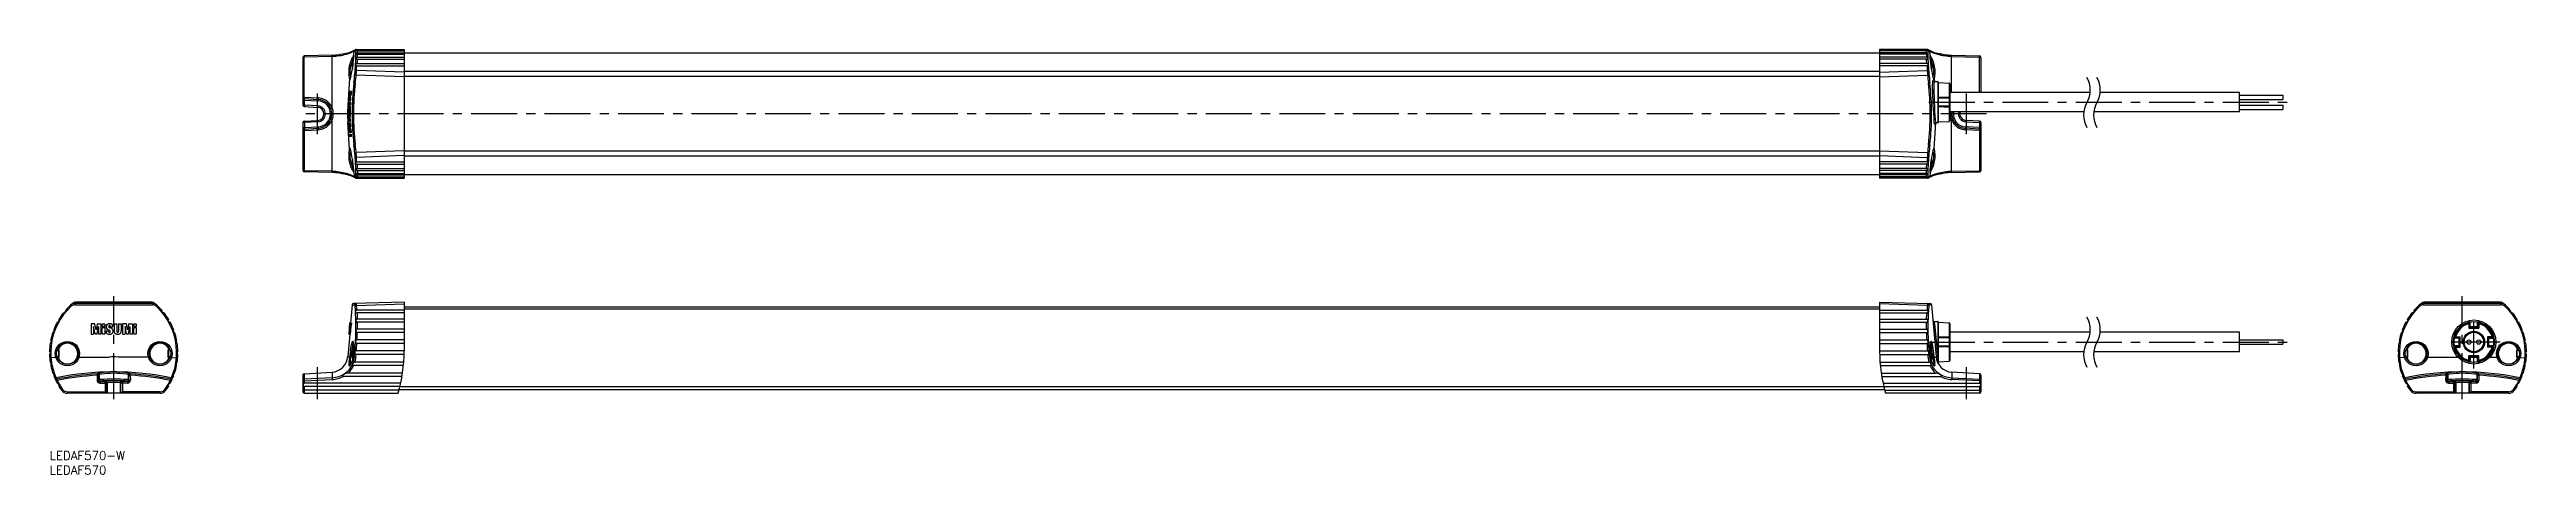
# Model space of a CAD drawing. Extents: x 0 to 856, y -8 to 139.
import ezdxf

# ---------------------------------------------------------------- set-up
doc = ezdxf.new("R2010")
doc.units = 0
doc.header["$LTSCALE"] = 0.5
doc.linetypes.add('CENTER', pattern=[50.8, 31.75, -6.35, 6.35, -6.35])
for name, color, linetype in [('MSM_CENTER', 1, 'CENTER'), ('MSM_CONTINUOUS', 7, 'CONTINUOUS'), ('MSM_NARROW', 5, 'CONTINUOUS'), ('MSM_PART_NUMBER', 7, 'CONTINUOUS')]:
    doc.layers.add(name, color=color, linetype=linetype)
doc.styles.get("Standard").update_dxf_attribs({"font": 'txt.shx', "height": 3, "bigfont": 'bigfont.shx'})

msp = doc.modelspace()

# ---------------------------------------------------------------- texts
at = {"layer": 'MSM_PART_NUMBER'}
for s, p in [('LEDAF570-W', (0, -3)), ('LEDAF570', (0, -8))]:
    msp.add_text(s, height=3, dxfattribs=at).set_placement(p)

# ---------------------------------------------------------------- linework, layer by layer
at = {"layer": 'MSM_CENTER'}
for p, q in [((92.59, 109.45), (92.59, 123.45)), ((649.63, 120.45), (773.97, 120.45)), ((662.59, 109.45), (662.59, 123.45)), ((669.59, 116.45), (85.59, 116.45)), ((22.18, 18), (22.18, 53.5)), ((834.02, 18), (834.02, 53.5)), ((838.02, 28.6), (838.02, 46.8)), ((649.63, 37.7), (773.97, 37.7)), ((847.12, 37.7), (828.92, 37.7)), ((92.59, 18), (92.59, 28.98)), ((662.59, 18), (662.59, 28.98))]:
    msp.add_line(p, q, dxfattribs=at)
at = {"layer": 'MSM_CONTINUOUS'}
for p, q in [((105.03, 136.47), (105.38, 138.17)), ((106.06, 138.64), (105.96, 138.64)), ((105.96, 138.64), (122.59, 138.64)), ((106.24, 138.41), (122.59, 138.41)), ((106.3, 138.19), (122.59, 138.19)), ((106.37, 137.51), (122.59, 137.51)), ((106.39, 137.09), (122.59, 137.09)), ((122.59, 138.64), (122.59, 94.27)), ((632.59, 137.45), (122.59, 137.45)), ((632.59, 138.64), (632.59, 94.27)), ((649.23, 138.64), (632.59, 138.64)), ((648.95, 138.41), (632.59, 138.41)), ((648.89, 138.19), (632.59, 138.19)), ((648.82, 137.51), (632.59, 137.51)), ((648.8, 137.09), (632.59, 137.09)), ((649.13, 138.64), (649.23, 138.64)), ((650.15, 136.47), (649.8, 138.17)), ((87.59, 135.96), (87.59, 119.46)), ((88.05, 122.24), (88.05, 136.02)), ((97.69, 136.68), (88.08, 136.46)), ((97.69, 136.28), (88.1, 136.07)), ((97.69, 118.53), (97.69, 136.68)), ((103.74, 128.5), (103.13, 119.41)), ((104.69, 135.87), (104.89, 135.97)), ((104.69, 135.87), (104.69, 131.95)), ((104.69, 132.18), (104.69, 134.83)), ((104.89, 135.97), (104.89, 133.09)), ((104.89, 135.97), (105.23, 135.97)), ((105.98, 129.77), (105.51, 129.82)), ((122.59, 129.19), (105.98, 129.77)), ((122.59, 130.81), (106.14, 131.44)), ((106.22, 133.05), (122.59, 133.05)), ((106.25, 133.84), (122.59, 133.84)), ((106.35, 135.35), (122.59, 135.35)), ((106.37, 135.97), (122.59, 135.97)), ((122.59, 131.14), (632.59, 131.14)), ((632.59, 129.4), (122.59, 129.4)), ((648.82, 135.97), (632.59, 135.97)), ((648.84, 135.35), (632.59, 135.35)), ((648.94, 133.84), (632.59, 133.84)), ((648.97, 133.05), (632.59, 133.05)), ((632.59, 130.81), (649.05, 131.44)), ((632.59, 129.19), (649.2, 129.77)), ((649.2, 129.77), (649.68, 129.82)), ((650.29, 135.97), (649.96, 135.97)), ((650.49, 135.87), (650.29, 135.97)), ((650.29, 135.97), (650.29, 133.09)), ((650.49, 135.87), (650.49, 131.95)), ((650.49, 132.18), (650.49, 134.83)), ((651.45, 128.5), (651.54, 127.55)), ((657.5, 136.68), (667.11, 136.46)), ((657.5, 123.8), (657.5, 136.68)), ((657.5, 136.28), (667.09, 136.07)), ((667.14, 123.85), (667.14, 136.02)), ((667.59, 135.96), (667.59, 123.85)), ((87.59, 121.22), (88.1, 121.22)), ((88.06, 121.72), (92.88, 121.45)), ((88.09, 122.19), (92.9, 121.95)), ((88.1, 121.22), (88.09, 121.72)), ((88.09, 119.46), (88.1, 121.22)), ((88.1, 121.22), (92.85, 120.95)), ((92.85, 120.95), (92.88, 121.45)), ((103.45, 119.61), (103.48, 120.38)), ((103.48, 120.38), (104.1, 120.38)), ((103.53, 121.62), (103.5, 120.92)), ((103.5, 120.92), (104.12, 120.92)), ((103.8, 121.62), (103.53, 121.62)), ((103.6, 122.9), (103.57, 122.3)), ((103.57, 122.3), (103.8, 121.62)), ((103.91, 123.59), (103.6, 122.9)), ((103.7, 124.28), (103.65, 123.59)), ((103.65, 123.59), (103.91, 123.59)), ((103.95, 123.15), (103.68, 122.61)), ((103.68, 122.61), (103.98, 122.61)), ((103.68, 122.61), (103.88, 122.05)), ((103.71, 120.38), (103.68, 119.61)), ((103.7, 124.28), (104.33, 124.29)), ((103.71, 119.61), (103.73, 120.38)), ((103.8, 120.38), (103.78, 119.61)), ((103.88, 122.05), (103.83, 120.92)), ((103.88, 122.05), (104.18, 122.05)), ((103.95, 123.15), (104.03, 124.29)), ((104.25, 123.15), (103.95, 123.15)), ((103.98, 122.61), (104.25, 123.15)), ((104.18, 122.05), (103.98, 122.61)), ((104.1, 120.38), (104.08, 119.61)), ((104.12, 120.92), (104.18, 122.05)), ((104.33, 124.29), (104.25, 123.15)), ((652.69, 127.55), (651.54, 127.55)), ((652.69, 127.55), (652.69, 113.35)), ((652.89, 127.35), (652.89, 113.55)), ((652.89, 127.26), (656.6, 127.08)), ((656.6, 122.22), (652.89, 122.08)), ((656.6, 121.84), (652.89, 121.75)), ((656.6, 127.08), (656.6, 113.83)), ((656.81, 121.93), (656.6, 122.14)), ((656.89, 126.77), (656.89, 114.11)), ((705.38, 123.8), (656.89, 123.8)), ((756.97, 123.8), (708.82, 123.8)), ((756.97, 117.1), (756.97, 123.8)), ((756.97, 122.9), (771.97, 122.9)), ((756.97, 121.4), (771.97, 121.4)), ((771.97, 122.9), (771.97, 121.4)), ((88.09, 119.46), (87.59, 119.46)), ((87.59, 113.44), (87.59, 96.95)), ((88.09, 113.44), (87.59, 113.44)), ((87.59, 111.69), (88.1, 111.69)), ((88.06, 111.19), (92.88, 111.46)), ((92.75, 119.2), (88.09, 119.46)), ((92.75, 113.71), (88.09, 113.44)), ((88.09, 113.44), (88.1, 111.69)), ((88.1, 111.69), (88.09, 111.19)), ((88.1, 111.69), (92.85, 111.96)), ((88.11, 118.96), (92.72, 118.7)), ((88.11, 113.94), (92.72, 114.21)), ((92.85, 111.96), (92.88, 111.46)), ((97.69, 118.53), (97.23, 118.32)), ((97.69, 114.38), (97.23, 114.59)), ((97.69, 96.23), (97.69, 114.38)), ((103.74, 104.41), (103.13, 113.5)), ((104.08, 119.61), (103.45, 119.61)), ((103.45, 113.35), (104.07, 113.35)), ((103.47, 112.65), (103.45, 113.35)), ((103.46, 114.86), (103.76, 114.86)), ((103.74, 112.64), (103.47, 112.65)), ((103.48, 115.53), (103.5, 115.55)), ((103.8, 116.69), (103.49, 116.69)), ((104.03, 116.32), (103.49, 116.32)), ((103.81, 116.7), (103.5, 116.69)), ((103.5, 115.55), (104.03, 115.55)), ((103.5, 111.96), (103.74, 112.64)), ((103.53, 111.36), (103.5, 111.96)), ((104.04, 114.66), (103.52, 114.65)), ((103.53, 119.21), (103.84, 119.22)), ((103.54, 119.21), (103.53, 118.45)), ((103.53, 118.45), (103.57, 118.45)), ((103.53, 113.89), (104.06, 113.89)), ((103.83, 110.68), (103.53, 111.36)), ((103.82, 112.21), (103.61, 111.66)), ((103.61, 111.66), (103.87, 111.11)), ((103.61, 111.66), (103.91, 111.66)), ((103.64, 117.54), (103.63, 116.81)), ((103.63, 116.81), (103.94, 116.81)), ((103.67, 119.16), (103.98, 119.16)), ((103.71, 117.12), (104.02, 117.13)), ((103.72, 119.04), (104.03, 119.04)), ((104.03, 119.03), (103.72, 119.03)), ((103.72, 117.14), (104.02, 117.14)), ((103.73, 116.32), (103.74, 115.55)), ((103.75, 117.96), (104.05, 117.96)), ((103.75, 114.65), (103.76, 113.89)), ((103.78, 115.54), (103.8, 115.55)), ((103.78, 113.35), (103.82, 112.21)), ((103.82, 112.21), (104.12, 112.21)), ((103.84, 119.22), (103.84, 119.16)), ((104.12, 112.21), (103.91, 111.66)), ((103.91, 111.66), (104.17, 111.11)), ((104.03, 115.55), (104.03, 116.32)), ((104.06, 113.89), (104.04, 114.66)), ((104.07, 113.35), (104.12, 112.21)), ((651.45, 104.41), (652.06, 113.5)), ((652.69, 113.35), (652.13, 113.35)), ((656.6, 119.07), (652.89, 119.15)), ((656.6, 118.69), (652.89, 118.83)), ((652.89, 113.65), (656.6, 113.83)), ((656.81, 118.97), (656.6, 118.77)), ((703.17, 117.1), (656.89, 117.1)), ((657.5, 114.38), (657.96, 114.59)), ((657.5, 96.23), (657.5, 114.38)), ((662.34, 111.96), (662.31, 111.46)), ((667.13, 111.19), (662.31, 111.46)), ((667.09, 111.69), (662.34, 111.96)), ((662.44, 113.71), (667.1, 113.44)), ((667.08, 113.94), (662.47, 114.21)), ((667.1, 113.44), (667.09, 111.69)), ((667.59, 111.69), (667.09, 111.69)), ((667.09, 111.69), (667.1, 111.19)), ((667.1, 113.44), (667.59, 113.44)), ((667.59, 113.44), (667.59, 96.95)), ((756.97, 117.1), (706.62, 117.1)), ((756.97, 119.5), (771.97, 119.5)), ((756.97, 118), (771.97, 118)), ((771.97, 119.5), (771.97, 118)), ((88.05, 110.67), (88.05, 96.85)), ((88.09, 110.72), (92.9, 110.96)), ((103.61, 109.98), (103.56, 110.68)), ((103.56, 110.68), (103.83, 110.68)), ((104.23, 109.98), (103.61, 109.98)), ((103.64, 109.44), (104.27, 109.44)), ((103.64, 109.44), (103.7, 108.67)), ((104.33, 108.68), (103.7, 108.67)), ((103.87, 111.11), (103.94, 109.98)), ((103.87, 111.11), (104.17, 111.11)), ((103.87, 109.44), (103.93, 108.67)), ((103.96, 108.67), (103.9, 109.44)), ((103.97, 109.44), (104.03, 108.67)), ((104.17, 111.11), (104.23, 109.98)), ((104.27, 109.44), (104.33, 108.68)), ((106.05, 103.1), (105.52, 103.04)), ((122.59, 103.68), (106.05, 103.1)), ((122.59, 103.71), (632.59, 103.71)), ((632.59, 103.68), (649.14, 103.1)), ((649.14, 103.1), (649.67, 103.04)), ((667.09, 110.72), (662.29, 110.96)), ((667.14, 110.67), (667.14, 96.85)), ((97.69, 96.23), (88.08, 96.45)), ((97.69, 96.63), (88.1, 96.79)), ((104.69, 97.03), (104.69, 100.96)), ((104.69, 100.73), (104.69, 98.08)), ((104.69, 97.03), (104.89, 96.94)), ((104.89, 96.94), (104.89, 99.82)), ((104.89, 96.94), (105.23, 96.94)), ((105.03, 96.44), (105.38, 94.7)), ((106.06, 94.27), (105.96, 94.27)), ((105.96, 94.27), (122.59, 94.27)), ((122.59, 102.06), (106.2, 101.43)), ((106.22, 99.86), (122.59, 99.86)), ((106.24, 94.5), (122.59, 94.5)), ((106.25, 99.06), (122.59, 99.06)), ((106.3, 94.72), (122.59, 94.72)), ((106.35, 97.55), (122.59, 97.55)), ((106.37, 96.94), (122.59, 96.94)), ((106.37, 95.4), (122.59, 95.4)), ((106.39, 95.82), (122.59, 95.82)), ((122.59, 101.97), (632.59, 101.97)), ((632.59, 95.45), (122.59, 95.45)), ((632.59, 102.06), (648.98, 101.43)), ((648.97, 99.86), (632.59, 99.86)), ((648.94, 99.06), (632.59, 99.06)), ((648.84, 97.55), (632.59, 97.55)), ((648.82, 96.94), (632.59, 96.94)), ((648.8, 95.82), (632.59, 95.82)), ((648.82, 95.4), (632.59, 95.4)), ((648.89, 94.72), (632.59, 94.72)), ((648.95, 94.5), (632.59, 94.5)), ((649.23, 94.27), (632.59, 94.27)), ((649.13, 94.27), (649.23, 94.27)), ((650.15, 96.44), (649.8, 94.7)), ((650.29, 96.94), (649.96, 96.94)), ((650.29, 96.94), (650.29, 99.82)), ((650.49, 97.03), (650.29, 96.94)), ((650.49, 97.03), (650.49, 100.96)), ((650.49, 100.73), (650.49, 98.08)), ((657.5, 96.63), (667.09, 96.79)), ((657.5, 96.23), (667.11, 96.45)), ((8.88, 51.02), (9.42, 51.5)), ((34.94, 51.5), (9.43, 51.5)), ((35.49, 51.02), (34.94, 51.5)), ((122.59, 51.5), (105.1, 51.01)), ((122.59, 51.5), (122.59, 34.5)), ((632.59, 51.5), (632.59, 34.5)), ((632.59, 51.5), (650.09, 51.01)), ((820.71, 51.02), (821.26, 51.5)), ((846.77, 51.5), (821.26, 51.5)), ((847.32, 51.02), (846.77, 51.5)), ((8.78, 50.54), (35.58, 50.54)), ((34.94, 51), (9.43, 51)), ((14.38, 43.88), (14.38, 40.51)), ((15.66, 43.93), (14.42, 43.93)), ((15.25, 43.04), (15.24, 43.04)), ((15.24, 43.04), (15.24, 40.5)), ((15.74, 40.5), (15.25, 43.04)), ((16.07, 41.87), (15.71, 43.89)), ((16.45, 43.89), (16.08, 41.87)), ((16.42, 40.49), (16.9, 43.04)), ((16.5, 43.93), (17.73, 43.93)), ((16.91, 43.04), (16.9, 43.04)), ((16.91, 43.04), (16.91, 40.51)), ((17.78, 43.88), (17.78, 40.51)), ((18.24, 43.1), (18.24, 43.88)), ((19.09, 43.05), (18.28, 43.05)), ((18.29, 43.93), (19.09, 43.93)), ((19.14, 43.88), (19.14, 43.1)), ((21.03, 42.97), (21.03, 43.01)), ((21.08, 42.93), (21.84, 42.93)), ((22.35, 43.88), (22.35, 41.6)), ((22.4, 43.93), (23.23, 43.93)), ((23.28, 43.88), (23.28, 41.6)), ((23.84, 43.88), (23.84, 41.42)), ((23.88, 43.93), (24.71, 43.93)), ((24.76, 43.88), (24.76, 41.6)), ((25.23, 43.88), (25.23, 40.5)), ((26.52, 43.93), (25.28, 43.93)), ((26.11, 43.04), (26.1, 43.04)), ((26.1, 43.04), (26.1, 40.5)), ((26.59, 40.5), (26.11, 43.04)), ((26.93, 41.87), (26.56, 43.89)), ((27.31, 43.89), (26.94, 41.87)), ((27.27, 40.49), (27.76, 43.04)), ((27.35, 43.93), (28.59, 43.93)), ((27.77, 43.04), (27.76, 43.04)), ((27.77, 43.04), (27.77, 40.5)), ((28.64, 43.88), (28.64, 40.5)), ((29.09, 43.1), (29.09, 43.88)), ((29.14, 43.93), (29.94, 43.93)), ((29.94, 43.05), (29.14, 43.05)), ((29.99, 43.88), (29.99, 43.1)), ((103.74, 44.35), (103.4, 40.43)), ((103.87, 43.11), (103.64, 40.47)), ((103.93, 43.1), (103.7, 40.47)), ((103.74, 44.35), (104.08, 44.31)), ((104.23, 43.08), (103.87, 43.11)), ((103.9, 43.44), (103.97, 44.25)), ((104.26, 43.41), (103.9, 43.44)), ((104.03, 44.24), (103.96, 43.44)), ((103.97, 44.25), (104.33, 44.22)), ((104, 40.44), (104.23, 43.08)), ((104.61, 50.55), (104.07, 44.24)), ((104.16, 43.42), (104.13, 43.09)), ((104.33, 44.22), (104.26, 43.41)), ((104.61, 50.54), (105.48, 50.54)), ((105.96, 51), (105.1, 51.01)), ((106.11, 50.35), (122.59, 50.9)), ((106.12, 47.79), (106.27, 47.78)), ((122.59, 48.73), (106.22, 48.73)), ((122.59, 47.78), (106.27, 47.78)), ((122.59, 45.63), (106.35, 45.63)), ((122.59, 44.56), (106.37, 44.56)), ((122.59, 49.8), (632.59, 49.8)), ((122.59, 49.1), (632.59, 49.1)), ((649.07, 50.35), (632.59, 50.9)), ((632.59, 48.73), (648.97, 48.73)), ((632.59, 47.78), (648.92, 47.78)), ((632.59, 45.63), (648.84, 45.63)), ((632.59, 44.56), (648.82, 44.56)), ((649.07, 47.79), (648.92, 47.78)), ((649.23, 51), (650.09, 51.01)), ((650.58, 50.54), (649.71, 50.54)), ((650.58, 50.55), (652.1, 32.72)), ((651.49, 44.8), (652.69, 44.8)), ((651.63, 44.12), (652.86, 30.69)), ((652.69, 44.8), (652.69, 32.5)), ((652.89, 44.6), (652.89, 30.8)), ((652.89, 44.51), (656.6, 44.33)), ((656.6, 44.33), (656.6, 31.07)), ((656.89, 44.02), (656.89, 31.36)), ((820.62, 50.54), (847.42, 50.54)), ((846.77, 51), (821.26, 51)), ((836.18, 44.31), (836.35, 44.5)), ((836.26, 44.02), (836.18, 44.31)), ((836.26, 44.02), (836.44, 44.26)), ((836.26, 44.02), (836.26, 42.44)), ((836.56, 44.02), (836.26, 44.02)), ((836.72, 42.9), (836.26, 42.44)), ((836.72, 44.21), (836.56, 44.02)), ((836.56, 44.02), (836.56, 42.74)), ((836.72, 42.9), (836.72, 44.21)), ((839.32, 42.9), (836.72, 42.9)), ((839.32, 42.9), (839.32, 44.21)), ((839.32, 44.21), (839.48, 44.02)), ((839.32, 42.9), (839.78, 42.44)), ((839.48, 44.02), (839.48, 42.74)), ((839.48, 44.02), (839.78, 44.02)), ((839.78, 44.02), (839.6, 44.26)), ((839.86, 44.31), (839.69, 44.5)), ((839.78, 44.02), (839.86, 44.31)), ((839.78, 44.02), (839.78, 42.44)), ((2.82, 34.85), (2.67, 35.01)), ((2.9, 35.05), (2.76, 34.91)), ((2.82, 34.85), (3.18, 34.85)), ((2.9, 35.05), (3.38, 35.05)), ((3.38, 35.05), (3.18, 34.85)), ((3.18, 32.55), (3.18, 34.85)), ((3.38, 32.35), (3.38, 35.05)), ((14.42, 40.46), (15.2, 40.46)), ((16.37, 40.46), (15.78, 40.46)), ((16.08, 41.87), (16.07, 41.87)), ((17.73, 40.46), (16.96, 40.46)), ((18.24, 40.51), (18.24, 42.7)), ((18.29, 42.74), (19.09, 42.74)), ((19.09, 40.46), (18.29, 40.46)), ((19.14, 42.69), (19.14, 40.51)), ((19.53, 41.44), (19.53, 41.37)), ((20.38, 41.49), (19.58, 41.49)), ((20.43, 41.44), (20.43, 41.4)), ((23.28, 41.6), (23.28, 41.39)), ((25.28, 40.46), (26.05, 40.46)), ((27.23, 40.46), (26.64, 40.46)), ((26.94, 41.87), (26.93, 41.87)), ((28.59, 40.46), (27.82, 40.46)), ((29.09, 40.51), (29.09, 42.7)), ((29.14, 42.74), (29.94, 42.74)), ((29.94, 40.46), (29.14, 40.46)), ((29.99, 42.69), (29.99, 40.51)), ((41.46, 35.05), (40.98, 35.05)), ((40.98, 32.35), (40.98, 35.05)), ((40.98, 35.05), (41.18, 34.85)), ((41.54, 34.85), (41.18, 34.85)), ((41.18, 32.55), (41.18, 34.85)), ((41.46, 35.05), (41.6, 34.91)), ((41.54, 34.85), (41.7, 35.01)), ((103.75, 40.46), (103.08, 32.72)), ((103.4, 40.43), (103.74, 40.4)), ((103.64, 40.47), (104, 40.44)), ((104.69, 37.25), (104.89, 37.45)), ((104.69, 37.25), (104.69, 31.1)), ((104.89, 34.85), (104.69, 35.05)), ((104.89, 35.01), (104.82, 34.93)), ((104.89, 37.45), (104.89, 35.01)), ((104.89, 37.45), (105.08, 37.45)), ((105.31, 35.01), (104.89, 35.01)), ((104.89, 34.85), (104.89, 32.55)), ((105.3, 34.85), (104.89, 34.85)), ((122.59, 34.62), (106.06, 34.62)), ((122.59, 37.24), (106.24, 37.24)), ((122.59, 38.46), (106.3, 38.46)), ((122.59, 41.01), (106.37, 41.01)), ((122.59, 42.17), (106.39, 42.17)), ((632.59, 42.17), (648.8, 42.17)), ((632.59, 41.01), (648.82, 41.01)), ((632.59, 38.46), (648.89, 38.46)), ((632.59, 37.24), (648.95, 37.24)), ((632.59, 34.62), (649.13, 34.62)), ((649.88, 35.01), (650.29, 35.01)), ((649.89, 34.85), (650.29, 34.85)), ((650.29, 37.45), (650.11, 37.45)), ((650.49, 37.25), (650.29, 37.45)), ((650.29, 37.45), (650.29, 35.01)), ((650.29, 34.85), (650.49, 35.05)), ((650.29, 35.01), (650.37, 34.93)), ((650.29, 34.85), (650.29, 32.55)), ((650.49, 37.25), (650.49, 31.1)), ((656.6, 39.46), (652.89, 39.33)), ((656.6, 39.09), (652.89, 39)), ((656.6, 36.31), (652.89, 36.4)), ((656.6, 35.94), (652.89, 36.07)), ((656.81, 39.18), (656.6, 39.38)), ((656.81, 36.22), (656.6, 36.02)), ((705.38, 41.05), (656.89, 41.05)), ((703.17, 34.35), (656.89, 34.35)), ((756.97, 34.35), (706.62, 34.35)), ((756.97, 41.05), (708.82, 41.05)), ((756.97, 34.35), (756.97, 41.05)), ((756.97, 38.45), (771.97, 38.45)), ((756.97, 36.95), (771.97, 36.95)), ((771.97, 38.45), (771.97, 36.95)), ((814.66, 34.85), (814.5, 35.01)), ((814.73, 35.05), (814.6, 34.91)), ((814.66, 34.85), (815.02, 34.85)), ((814.73, 35.05), (815.22, 35.05)), ((815.22, 35.05), (815.02, 34.85)), ((815.02, 32.55), (815.02, 34.85)), ((815.22, 32.35), (815.22, 35.05)), ((831.41, 39.54), (831.22, 39.37)), ((831.41, 35.86), (831.22, 36.03)), ((831.7, 39.46), (831.41, 39.54)), ((831.7, 35.94), (831.41, 35.86)), ((831.7, 39.46), (831.46, 39.28)), ((831.7, 35.94), (831.46, 36.12)), ((831.51, 39), (831.7, 39.16)), ((832.82, 39), (831.51, 39)), ((832.82, 39), (831.51, 39)), ((832.82, 36.4), (831.51, 36.4)), ((832.82, 36.4), (831.51, 36.4)), ((831.51, 36.4), (831.7, 36.24)), ((831.7, 39.46), (833.28, 39.46)), ((831.7, 39.16), (831.7, 39.46)), ((831.7, 39.16), (832.98, 39.16)), ((831.7, 36.24), (832.98, 36.24)), ((831.7, 36.24), (831.7, 35.94)), ((831.7, 35.94), (833.28, 35.94)), ((832.82, 39), (833.28, 39.46)), ((832.82, 39), (832.82, 36.4)), ((832.82, 39), (832.82, 36.4)), ((832.82, 36.4), (833.28, 35.94)), ((832.98, 36.24), (832.98, 39.16)), ((833.28, 35.94), (833.28, 39.46)), ((834.32, 37.62), (834.62, 37.63)), ((836.26, 42.44), (839.78, 42.44)), ((836.56, 42.74), (839.48, 42.74)), ((841.72, 37.76), (841.42, 37.75)), ((844.34, 39.46), (842.76, 39.46)), ((843.22, 39), (842.76, 39.46)), ((842.76, 39.46), (842.76, 35.94)), ((843.22, 36.4), (842.76, 35.94)), ((844.34, 35.94), (842.76, 35.94)), ((844.34, 39.16), (843.06, 39.16)), ((843.06, 39.16), (843.06, 36.24)), ((844.34, 36.24), (843.06, 36.24)), ((843.22, 36.4), (843.22, 39)), ((844.52, 39), (843.22, 39)), ((843.22, 36.4), (843.22, 39)), ((843.22, 39), (844.52, 39)), ((844.52, 36.4), (843.22, 36.4)), ((843.22, 36.4), (844.52, 36.4)), ((844.34, 39.46), (844.63, 39.54)), ((844.34, 39.16), (844.34, 39.46)), ((844.34, 39.46), (844.58, 39.28)), ((844.52, 39), (844.34, 39.16)), ((844.52, 36.4), (844.34, 36.24)), ((844.34, 36.24), (844.34, 35.94)), ((844.34, 35.94), (844.58, 36.12)), ((844.34, 35.94), (844.63, 35.86)), ((844.63, 39.54), (844.81, 39.37)), ((844.63, 35.86), (844.81, 36.03)), ((852.82, 32.35), (852.82, 35.05)), ((853.3, 35.05), (852.82, 35.05)), ((852.82, 35.05), (853.02, 34.85)), ((853.38, 34.85), (853.02, 34.85)), ((853.02, 32.55), (853.02, 34.85)), ((853.3, 35.05), (853.44, 34.91)), ((853.38, 34.85), (853.53, 35.01)), ((2.2, 32.37), (0.49, 32.29)), ((2.82, 32.55), (2.67, 32.39)), ((2.9, 32.35), (2.76, 32.49)), ((2.82, 32.55), (3.18, 32.55)), ((2.9, 32.35), (3.38, 32.35)), ((3.38, 32.35), (3.18, 32.55)), ((10.19, 32.43), (9.75, 32.55)), ((10.19, 32.43), (20.62, 32.52)), ((16.71, 26.94), (16.41, 26.67)), ((16.44, 26.22), (16.41, 26.67)), ((16.94, 26.23), (16.44, 26.22)), ((16.44, 26.22), (16.44, 24.51)), ((17.19, 26.49), (16.94, 26.23)), ((16.94, 24.52), (16.94, 26.23)), ((17.19, 26.49), (17.19, 24.69)), ((34.18, 32.43), (23.74, 32.52)), ((27.17, 26.49), (27.42, 26.23)), ((27.17, 26.49), (27.17, 24.69)), ((27.43, 24.52), (27.42, 26.23)), ((27.42, 26.23), (27.92, 26.22)), ((27.65, 26.94), (27.95, 26.67)), ((27.92, 26.22), (27.95, 26.67)), ((27.92, 26.22), (27.93, 24.51)), ((40.98, 32.35), (41.18, 32.55)), ((41.46, 32.35), (40.98, 32.35)), ((41.54, 32.55), (41.18, 32.55)), ((41.46, 32.35), (41.6, 32.49)), ((41.54, 32.55), (41.7, 32.39)), ((42.16, 32.37), (43.87, 32.29)), ((87.59, 26.23), (87.59, 20.5)), ((88.07, 26.73), (97.66, 27.26)), ((88.07, 26.73), (88.07, 23.43)), ((97.66, 27.26), (97.66, 24.7)), ((121.85, 25.83), (101.66, 25.83)), ((103.76, 32.47), (103.06, 32.49)), ((122.04, 26.99), (103.23, 26.99)), ((104.89, 32.55), (104.69, 32.35)), ((104.89, 32.39), (104.82, 32.47)), ((104.89, 32.55), (105.07, 32.55)), ((104.89, 32.39), (104.89, 31.65)), ((104.89, 32.39), (105.05, 32.39)), ((105.28, 32.3), (105.04, 32.32)), ((122.35, 29.54), (105.1, 29.54)), ((105.84, 32.21), (105.28, 32.3)), ((122.46, 30.76), (105.56, 30.76)), ((122.58, 33.38), (105.96, 33.38)), ((632.61, 33.38), (649.23, 33.38)), ((632.73, 30.76), (649.63, 30.76)), ((632.84, 29.54), (650.09, 29.54)), ((633.15, 26.99), (651.95, 26.99)), ((633.34, 25.83), (653.53, 25.83)), ((649.35, 32.21), (649.9, 32.3)), ((649.9, 32.3), (650.15, 32.32)), ((650.29, 32.55), (650.11, 32.55)), ((650.29, 32.39), (650.14, 32.39)), ((650.29, 32.55), (650.49, 32.35)), ((650.29, 32.39), (650.37, 32.47)), ((650.29, 32.39), (650.29, 31.65)), ((651.43, 32.47), (652.13, 32.49)), ((652.89, 30.89), (656.6, 31.07)), ((667.12, 26.73), (657.52, 27.26)), ((657.52, 27.26), (657.52, 24.7)), ((667.12, 26.73), (667.12, 23.43)), ((667.59, 26.23), (667.59, 20.5)), ((814.04, 32.37), (812.33, 32.29)), ((814.66, 32.55), (814.5, 32.39)), ((814.73, 32.35), (814.6, 32.49)), ((814.66, 32.55), (815.02, 32.55)), ((814.73, 32.35), (815.22, 32.35)), ((815.22, 32.35), (815.02, 32.55)), ((822.02, 32.43), (821.59, 32.55)), ((822.02, 32.43), (832.46, 32.52)), ((828.55, 26.94), (828.25, 26.67)), ((828.28, 26.22), (828.25, 26.67)), ((828.28, 26.22), (828.27, 24.51)), ((828.77, 26.23), (828.28, 26.22)), ((829.02, 26.49), (828.77, 26.23)), ((828.77, 24.52), (828.77, 26.23)), ((829.02, 26.49), (829.02, 24.69)), ((832.46, 32.52), (832.75, 32.81)), ((832.64, 32.33), (832.93, 32.63)), ((836.26, 31.38), (836.18, 31.09)), ((836.18, 31.09), (836.35, 30.9)), ((839.78, 32.96), (836.26, 32.96)), ((836.26, 31.38), (836.26, 32.96)), ((836.72, 32.5), (836.26, 32.96)), ((836.56, 31.38), (836.26, 31.38)), ((836.26, 31.38), (836.44, 31.14)), ((839.48, 32.66), (836.56, 32.66)), ((836.56, 31.38), (836.56, 32.66)), ((836.72, 31.19), (836.56, 31.38)), ((836.72, 32.5), (839.32, 32.5)), ((836.72, 31.19), (836.72, 32.5)), ((836.72, 32.5), (839.32, 32.5)), ((836.72, 32.5), (836.72, 31.19)), ((838.02, 30.1), (838.02, 30.6)), ((839.01, 26.49), (839.26, 26.23)), ((839.01, 26.49), (839.01, 24.69)), ((839.26, 24.52), (839.26, 26.23)), ((839.26, 26.23), (839.76, 26.22)), ((839.32, 32.5), (839.78, 32.96)), ((839.32, 31.19), (839.32, 32.5)), ((839.32, 32.5), (839.32, 31.19)), ((839.32, 31.19), (839.48, 31.38)), ((839.48, 31.38), (839.48, 32.66)), ((839.48, 31.38), (839.78, 31.38)), ((839.48, 26.94), (839.79, 26.67)), ((839.78, 31.38), (839.6, 31.14)), ((839.86, 31.09), (839.69, 30.9)), ((839.76, 26.22), (839.79, 26.67)), ((839.76, 26.22), (839.76, 24.51)), ((839.78, 31.38), (839.78, 32.96)), ((839.78, 31.38), (839.86, 31.09)), ((843.52, 32.46), (846.01, 32.43)), ((852.82, 32.35), (853.02, 32.55)), ((853.3, 32.35), (852.82, 32.35)), ((853.38, 32.55), (853.02, 32.55)), ((853.3, 32.35), (853.44, 32.49)), ((853.38, 32.55), (853.53, 32.39)), ((854, 32.37), (855.71, 32.29)), ((2.24, 24.27), (2.63, 24.45)), ((4.51, 21.3), (4.16, 21.05)), ((6.18, 20.5), (19.19, 20.5)), ((6.18, 20.5), (6.18, 20)), ((19.69, 20), (6.2, 20)), ((38.16, 20), (6.2, 20)), ((16.44, 24.51), (16.94, 24.52)), ((17.19, 24.69), (16.94, 24.52)), ((17.44, 24.02), (17.69, 24.19)), ((17.44, 24.02), (17.44, 23.52)), ((17.44, 24.02), (19.19, 24.02)), ((17.44, 23.52), (19.69, 23.52)), ((19.44, 24.18), (19.19, 24.02)), ((19.19, 24.02), (19.19, 20.5)), ((19.19, 20.5), (19.69, 20)), ((19.69, 23.52), (19.93, 23.68)), ((19.69, 20), (19.69, 23.52)), ((19.93, 23.68), (19.93, 20)), ((24.67, 23.52), (24.43, 23.68)), ((24.43, 23.68), (24.43, 20)), ((26.93, 23.52), (24.67, 23.52)), ((24.67, 20), (24.67, 23.52)), ((25.17, 20.5), (24.67, 20)), ((38.18, 20), (24.67, 20)), ((24.93, 24.18), (25.17, 24.02)), ((26.93, 24.02), (25.17, 24.02)), ((25.17, 24.02), (25.17, 20.5)), ((38.18, 20.5), (25.17, 20.5)), ((26.93, 24.02), (26.68, 24.19)), ((26.93, 24.02), (26.93, 23.52)), ((27.17, 24.69), (27.43, 24.52)), ((27.93, 24.51), (27.43, 24.52)), ((38.18, 20.5), (38.18, 20)), ((39.85, 21.3), (40.2, 21.05)), ((97.66, 25.37), (88.02, 24.91)), ((88.07, 22.38), (88.07, 20)), ((88.09, 24.26), (97.66, 24.7)), ((121.38, 23.44), (88.09, 23.44)), ((121.13, 22.37), (88.09, 22.37)), ((120.79, 21.04), (88.09, 21.04)), ((88.09, 20), (120.49, 20)), ((634.36, 21.2), (120.83, 21.2)), ((121.12, 22.31), (634.07, 22.31)), ((633.81, 23.44), (667.09, 23.44)), ((634.06, 22.37), (667.09, 22.37)), ((634.4, 21.04), (667.09, 21.04)), ((667.09, 20), (634.7, 20)), ((657.52, 25.37), (667.17, 24.91)), ((667.09, 24.26), (657.52, 24.7)), ((667.12, 22.38), (667.12, 20)), ((814.07, 24.27), (814.47, 24.45)), ((816.35, 21.3), (816, 21.05)), ((818.01, 20.5), (831.03, 20.5)), ((818.01, 20.5), (818.01, 20)), ((831.53, 20), (818.03, 20)), ((850, 20), (818.03, 20)), ((828.27, 24.51), (828.77, 24.52)), ((829.02, 24.69), (828.77, 24.52)), ((829.27, 24.02), (829.52, 24.19)), ((829.27, 24.02), (829.27, 23.52)), ((829.27, 24.02), (831.03, 24.02)), ((829.27, 23.52), (831.53, 23.52)), ((831.27, 24.18), (831.03, 24.02)), ((831.03, 24.02), (831.03, 20.5)), ((831.03, 20.5), (831.53, 20)), ((831.53, 23.52), (831.77, 23.68)), ((831.53, 20), (831.53, 23.52)), ((831.77, 23.68), (831.77, 20)), ((836.51, 23.52), (836.26, 23.68)), ((836.26, 23.68), (836.26, 20)), ((838.76, 23.52), (836.51, 23.52)), ((836.51, 20), (836.51, 23.52)), ((837.01, 20.5), (836.51, 20)), ((850.02, 20), (836.51, 20)), ((836.76, 24.18), (837.01, 24.02)), ((838.76, 24.02), (837.01, 24.02)), ((837.01, 24.02), (837.01, 20.5)), ((850.02, 20.5), (837.01, 20.5)), ((838.76, 24.02), (838.51, 24.19)), ((838.76, 24.02), (838.76, 23.52)), ((839.01, 24.69), (839.26, 24.52)), ((839.76, 24.51), (839.26, 24.52)), ((850.02, 20.5), (850.02, 20)), ((851.69, 21.3), (852.04, 21.05))]:
    msp.add_line(p, q, dxfattribs=at)
for centre, radius in [((838.02, 37.7), 7.6), ((838.02, 37.7), 7.1), ((6.18, 33.7), 4.2), ((6.18, 33.7), 3.75), ((38.18, 33.7), 4.2), ((38.18, 33.7), 3.75), ((818.02, 33.7), 4.2), ((818.02, 33.7), 3.75), ((838.02, 37.7), 3.7), ((838.02, 37.7), 3.4), ((838.02, 37.7), 3.35), ((836.32, 37.7), 0.75), ((839.72, 37.7), 0.75), ((850.02, 33.7), 4.2), ((850.02, 33.7), 3.75)]:
    msp.add_circle(centre, radius, dxfattribs=at)
for centre, radius, start, end in [((95.03, 172.75), 36.17, 274.21244, 281.95139), ((95.99, 163.93), 27.7, 273.5202, 283.82085), ((101.27, 137.09), 0.0219, 144.0831, 253.21314), ((101.61, 136.09), 1.08, 99.99765, 109.69169), ((101.45, 138.2), 1.14, 260.67913, 282.68621), ((100.65, 141.58), 4.62, 283.1043, 294.28004), ((99.88, 149.21), 12.14, 282.55534, 298.50571), ((99.67, 148.1), 11.46, 284.82821, 299.90801), ((104.86, 138.05), 0.0759, 130.80006, 185.28228), ((104.83, 138.05), 0.0397, 194.40494, 276.11411), ((105.03, 137.88), 0.311, 123.37201, 133.23524), ((104.81, 138.24), 0.224, 275.52363, 314.90896), ((105.03, 137.88), 0.311, 101.26368, 105.46803), ((101.63, 141.94), 5.11, 310.80681, 314.6728), ((105.11, 137.61), 0.595, 90.33367, 104.13404), ((105.95, 138.04), 0.575, 126.13463, 167.11394), ((105.51, 137.89), 0.306, 44.70481, 113.27015), ((105.69, 138.36), 0.139, 164.99589, 187.34529), ((105.57, 138.35), 0.0149, 183.43505, 196.97539), ((105.56, 138.34), 0.00196, 197.04452, 278.83406), ((105.86, 138.28), 0.324, 124.20576, 157.74036), ((105.49, 138.43), 0.109, 311.15761, 325.51336), ((105.55, 138.35), 0.00917, 285.89291, 313.27079), ((106.33, 137.78), 0.948, 127.60844, 142.09918), ((105.93, 138.2), 0.431, 97.16534, 126.87516), ((105.36, 137.82), 0.461, 13.51318, 37.93228), ((106.06, 138.1), 0.534, 90.77409, 126.10333), ((106.25, 137.97), 0.448, 131.42295, 168.82324), ((105.93, 138.04), 0.119, 171.00359, 193.46893), ((105.83, 138.01), 0.0144, 197.67082, 224.26699), ((102.23, 137.06), 3.68, 1.38264, 13.6251), ((105.82, 138.01), 0.0122, 224.09815, 287.96762), ((105.81, 138.06), 0.0607, 287.48988, 308.44691), ((108.05, 135.18), 3.59, 126.47968, 127.87484), ((105.98, 137.94), 0.694, 91.91818, 98.34968), ((85.83, 136.39), 20.1, 357.29845, 2.16883), ((106.3, 137.54), 0.65, 90.65066, 126.6376), ((106.24, 137.04), 0.315, 168.9604, 185.62538), ((105.97, 137.01), 0.0456, 185.00562, 201.34134), ((106.59, 136.95), 0.672, 149.83277, 167.73216), ((105.95, 137), 0.0233, 195.26584, 240.62171), ((105.79, 138.08), 0.57, 35.3912, 73.91722), ((106.24, 137.95), 0.453, 90.01879, 129.15456), ((106.41, 136.15), 0.938, 91.39792, 116.71214), ((106.38, 137.08), 0.431, 90.86634, 150.32651), ((211.12, 149.22), 105.37, 186.00892, 186.38209), ((-2319.76, 166.07), 2426.34, 359.28934, 359.31565), ((3074.95, 166.07), 2426.34, 180.68435, 180.71066), ((544.07, 149.22), 105.37, 353.61791, 353.99108), ((648.78, 136.15), 0.938, 63.28786, 88.60208), ((648.81, 137.08), 0.431, 29.67349, 89.13366), ((648.88, 137.54), 0.65, 53.3624, 89.34934), ((649.4, 138.08), 0.57, 106.08278, 144.6088), ((648.95, 137.95), 0.453, 50.84544, 89.98121), ((649.13, 138.1), 0.534, 53.89667, 89.22591), ((648.6, 136.95), 0.672, 12.26784, 30.16723), ((649.21, 137.94), 0.694, 81.65032, 88.08182), ((648.94, 137.97), 0.448, 11.17676, 48.57705), ((649.24, 137), 0.0233, 299.37829, 344.73416), ((669.36, 136.39), 20.1, 177.83117, 182.70155), ((648.95, 137.04), 0.315, 354.37462, 11.0396), ((649.22, 137.01), 0.0456, 338.65866, 354.99438), ((647.14, 135.18), 3.59, 52.12516, 53.52032), ((652.96, 137.06), 3.68, 166.3749, 178.61736), ((649.25, 138.2), 0.431, 53.12484, 82.83466), ((649.38, 138.06), 0.0607, 231.55309, 252.51012), ((649.36, 138.01), 0.0122, 252.03238, 315.90185), ((649.36, 138.01), 0.0144, 315.73301, 342.32918), ((649.83, 137.82), 0.461, 142.06772, 166.48682), ((649.26, 138.04), 0.119, 346.53107, 8.99641), ((648.86, 137.78), 0.948, 37.90082, 52.39156), ((649.68, 137.89), 0.306, 66.72985, 135.29519), ((655.31, 149.21), 12.14, 241.49429, 257.44466), ((649.33, 138.28), 0.324, 22.25964, 55.79424), ((649.24, 138.04), 0.575, 12.88606, 53.86537), ((649.7, 138.43), 0.109, 214.48664, 228.84239), ((649.5, 138.36), 0.139, 352.65471, 15.00411), ((649.62, 138.35), 0.0149, 343.02461, 356.56495), ((649.63, 138.35), 0.00917, 226.72921, 254.10709), ((649.63, 138.34), 0.00196, 261.16594, 342.95548), ((655.52, 148.1), 11.46, 240.09199, 255.17179), ((653.56, 141.94), 5.11, 225.3272, 229.19319), ((650.08, 137.61), 0.595, 75.86596, 89.66633), ((650.16, 137.88), 0.311, 74.53197, 78.73632), ((650.38, 138.24), 0.224, 225.09104, 264.47637), ((650.16, 137.88), 0.311, 46.76476, 56.62799), ((650.36, 138.05), 0.0397, 263.88589, 345.59506), ((650.32, 138.05), 0.0759, 354.71772, 49.19994), ((659.2, 163.93), 27.7, 256.17915, 266.4798), ((654.54, 141.58), 4.62, 245.71996, 256.8957), ((660.16, 172.75), 36.17, 258.04861, 265.78756), ((653.74, 138.2), 1.14, 257.31379, 279.32087), ((653.58, 136.09), 1.08, 70.30831, 80.00235), ((653.92, 137.09), 0.0219, 286.78686, 35.9169), ((88.09, 135.96), 0.5, 91.32244, 180), ((87.76, 135.77), 0.222, 93.96695, 139.87977), ((88.03, 134.58), 1.44, 89.23653, 101.15743), ((88.1, 136.02), 0.0525, 92.97649, 179.80066), ((90.54, 136.17), 2.44, 173.37925, 182.35917), ((111.7, 131.21), 8.29, 156.73826, 188.58206), ((66.35, 123.14), 37.77, 7.97509, 10.41718), ((104.22, 128.43), 0.484, 105.76655, 172.02568), ((110.31, 131.25), 6.47, 171.40727, 198.34123), ((111.29, 130.95), 7.49, 151.7799, 170.28978), ((95.98, 131.04), 8.39, 341.30685, 348.6178), ((-2.55, 186.3), 118.56, 334.08385, 334.76751), ((-45.2, 159.26), 152.36, 348.69175, 350.04915), ((113.27, 132.27), 9.24, 152.00399, 156.81842), ((70.25, 138.54), 35.07, 350.80195, 356.68547), ((105.53, 136.51), 0.495, 184.81777, 234.02767), ((105.18, 136.57), 0.0795, 10.29048, 152.00399), ((31.27, 137.48), 74.64, 352.04883, 356.72194), ((104.84, 136.51), 0.42, 359.93301, 10.29048), ((106, 131.03), 0.392, 123.35981, 157.60417), ((45.02, 134.99), 61.19, 352.59626, 358.18619), ((106.51, 133.21), 0.726, 163.99787, 188.47904), ((45.05, 137.65), 60.89, 355.89589, 357.87732), ((105.86, 133.12), 0.0749, 190.72487, 253.70447), ((106.06, 130.99), 0.463, 80.3703, 126.54241), ((106.4, 133.29), 0.607, 128.39045, 168.52587), ((105.92, 133.35), 0.311, 256.33407, 274.53341), ((106.61, 135.38), 0.715, 140.83151, 173.59283), ((106.23, 135.41), 0.331, 172.31648, 193.80917), ((105.95, 135.34), 0.0384, 194.52434, 275.89307), ((105.95, 137.01), 0.0313, 245.47727, 277.00078), ((106.27, 128.98), 4.07, 90.75936, 94.6574), ((105.96, 135.51), 0.206, 267.33289, 284.06061), ((105.93, 137.1), 0.132, 281.26725, 296.07082), ((106.39, 133.69), 1.66, 91.57594, 103.33744), ((106.26, 133.47), 0.374, 89.03007, 127.95488), ((106.37, 135.57), 0.405, 89.63438, 139.89684), ((230.67, 127.46), 124.54, 176.36744, 177.06422), ((524.52, 127.46), 124.54, 2.93578, 3.63256), ((648.82, 135.57), 0.405, 40.10316, 90.36562), ((648.79, 133.69), 1.66, 76.66256, 88.42406), ((648.93, 133.47), 0.374, 52.04512, 90.96993), ((648.92, 128.98), 4.07, 85.3426, 89.24064), ((710.17, 134.99), 61.19, 181.81381, 187.40374), ((649.13, 130.99), 0.463, 53.45759, 99.6297), ((648.57, 135.38), 0.715, 6.40717, 39.16849), ((648.78, 133.29), 0.607, 11.47413, 51.60955), ((649.23, 135.51), 0.206, 255.93939, 272.66711), ((649.26, 137.1), 0.132, 243.92918, 258.73275), ((649.24, 137.01), 0.0313, 262.99922, 294.52273), ((649.24, 135.34), 0.0384, 264.10693, 345.47566), ((649.27, 133.35), 0.311, 265.46659, 283.66593), ((648.96, 135.41), 0.331, 346.19083, 7.68352), ((710.13, 137.65), 60.89, 182.12268, 184.10411), ((649.32, 133.12), 0.0749, 286.29553, 349.27513), ((648.68, 133.21), 0.726, 351.52096, 16.00213), ((649.19, 131.03), 0.392, 22.39583, 56.64019), ((723.92, 137.48), 74.64, 183.27806, 187.95117), ((650.01, 136.57), 0.0795, 27.99601, 169.70952), ((650.35, 136.51), 0.42, 169.70952, 180.06699), ((684.94, 138.54), 35.07, 183.31453, 189.19805), ((649.66, 136.51), 0.495, 305.97233, 355.18223), ((641.92, 132.27), 9.24, 23.18158, 27.99601), ((800.38, 159.26), 152.36, 189.95085, 191.30825), ((757.74, 186.3), 118.56, 205.23249, 205.91615), ((643.9, 130.95), 7.49, 9.71022, 28.2201), ((659.21, 131.04), 8.39, 191.3822, 198.69315), ((644.88, 131.25), 6.47, 341.65877, 8.59273), ((643.49, 131.21), 8.29, 351.41794, 23.26174), ((650.97, 128.43), 0.484, 7.97432, 74.23345), ((688.84, 123.14), 37.77, 169.58282, 172.02491), ((664.65, 136.17), 2.44, 357.64083, 6.62075), ((667.09, 136.02), 0.0525, 0.19934, 87.02351), ((667.09, 135.96), 0.5, 0, 88.67756), ((667.16, 134.58), 1.44, 78.84257, 90.76347), ((667.42, 135.77), 0.222, 40.12023, 86.03305), ((88.08, 122.21), 0.491, 176.28642, 266.77737), ((87.69, 122.01), 0.223, 91.30589, 115.36384), ((88.03, 117.88), 4.36, 89.75596, 94.52567), ((88.1, 122.24), 0.0496, 178.75048, 267.14395), ((90.5, 121.95), 2.42, 174.30851, 185.56261), ((92.59, 116.45), 4.5, 273.22263, 86.77737), ((94.55, 121.6), 1.68, 168.2416, 185.31314), ((92.59, 116.45), 5, 273.22263, 86.77737), ((92.59, 116.45), 5.5, 273.22263, 86.77737), ((104.06, 128.43), 0.308, 189.81785, 211.0061), ((103.83, 128.29), 0.0393, 211.0061, 308.11745), ((103.72, 128.44), 0.227, 308.11745, 337.41868), ((203.28, 116.45), 98.68, 173.77616, 186.22384), ((198.57, 116.45), 93.48, 173.45839, 186.54161), ((556.62, 116.45), 93.48, 353.45839, 6.54161), ((551.9, 116.45), 98.68, 353.77616, 6.22384), ((668.94, 125.85), 18.14, 174.60714, 180.90045), ((863.28, 130.13), 212.53, 181.23193, 184.48297), ((652.61, 127.31), 1.75, 160.17993, 172.04597), ((651.12, 127.83), 0.175, 130.41105, 155.02807), ((651.04, 127.91), 0.0625, 62.56686, 126.37761), ((650.91, 127.72), 0.299, 26.79765, 57.32437), ((651.99, 128.47), 1.02, 217.26744, 244.05664), ((651.47, 128.44), 0.227, 202.58132, 231.88255), ((651.36, 128.29), 0.0393, 231.88255, 328.9939), ((797.26, 126.22), 145.91, 179.67803, 184.70641), ((652.61, 126.87), 1.27, 147.50786, 172.37552), ((651.13, 128.43), 0.308, 328.9939, 350.18215), ((652.69, 127.35), 0.2, 0, 90), ((656.6, 126.79), 0.295, 357.55268, 89.03781), ((656.61, 121.42), 0.802, 74.09985, 90.6485), ((656.59, 122.14), 0.305, 272.8482, 359.1506), ((656.81, 122.08), 0.114, 46.80351, 75.70595), ((656.86, 122.13), 0.0354, 10.89478, 47.80686), ((88.14, 119.51), 0.55, 185.06815, 266.74077), ((88.14, 113.4), 0.55, 93.25923, 174.93185), ((90.33, 119.29), 2.25, 175.66398, 188.45503), ((90.33, 113.61), 2.25, 171.54497, 184.33602), ((92.59, 116.45), 2.25, 273.25923, 86.74077), ((95.66, 118.87), 2.92, 173.56551, 180.90745), ((93.27, 118.8), 0.542, 177.15718, 190.58417), ((93.27, 114.11), 0.542, 169.41583, 182.84282), ((95.66, 114.04), 2.92, 179.09255, 186.43449), ((92.59, 116.45), 2.75, 273.25923, 86.74077), ((94.55, 111.31), 1.68, 174.68686, 191.7584), ((131.76, 116.45), 28.78, 174.10741, 185.89259), ((105.99, 115.75), 2.58, 168.33686, 180.56852), ((121.07, 115.39), 17.67, 178.91243, 183.81041), ((121.74, 117.7), 18.34, 177.23463, 182.3282), ((104.28, 116.97), 0.86, 181.44509, 198.39416), ((106.44, 118.57), 3.01, 169.10523, 179.73708), ((105.41, 114.39), 1.97, 184.99523, 191.89234), ((107.17, 117.88), 3.72, 175.65841, 184.90035), ((104.07, 115.35), 0.619, 162.16485, 180.24509), ((108.35, 115.17), 4.9, 177.9576, 183.63519), ((105, 118.13), 1.54, 169.36689, 178.662), ((103.48, 116.71), 0.0205, 190.71821, 333.28434), ((103.52, 116.25), 0.0696, 115.14199, 164.58554), ((104.7, 114.94), 1.24, 184.05033, 190.51106), ((103.74, 117.58), 0.273, 183.99046, 200.5612), ((103.61, 114), 0.137, 187.03172, 232.43611), ((103.61, 119.12), 0.129, 130.33749, 171.00235), ((103.51, 117.5), 0.0291, 202.5152, 219.7576), ((103.59, 114.74), 0.117, 188.98027, 220.69729), ((103.53, 118.4), 0.0462, 101.08262, 170.12115), ((103.36, 117.55), 0.152, 332.79901, 351.21774), ((103.49, 117.48), 0.00476, 219.53094, 337.3445), ((102.84, 116.95), 0.712, 339.25617, 356.5164), ((95.94, 118.39), 7.62, 353.47805, 357.93393), ((103.54, 114.71), 0.057, 232.97958, 245.84254), ((116.32, 117.66), 12.77, 173.93896, 177.93299), ((89.33, 118.37), 14.3, 354.13626, 358.53906), ((104.23, 118.92), 0.615, 158.35756, 171.8699), ((117.4, 117.11), 13.81, 175.02851, 176.30115), ((104.11, 118.25), 0.477, 164.97397, 173.13656), ((103.64, 117.57), 0.0274, 285.22652, 333.48118), ((103.56, 116.9), 0.12, 312.82553, 349.56376), ((103.67, 119.14), 0.02, 18.4457, 161.5543), ((103.74, 118.33), 0.0973, 141.88214, 154.83431), ((103.31, 117.69), 0.381, 339.14123, 356.36513), ((103.67, 118.39), 0.0066, 37.26885, 151.40471), ((103.58, 118.34), 0.112, 6.2289, 27.27663), ((101.34, 117.35), 2.38, 348.49579, 354.80486), ((102.9, 118.87), 0.836, 2.42062, 18.99391), ((101.57, 118.12), 2.13, 359.14568, 6.32233), ((100.2, 118.01), 3.5, 354.45867, 1.30122), ((86.65, 118.24), 17.1, 356.31304, 2.26152), ((104.37, 115.35), 0.619, 162.16485, 180.24509), ((108.65, 115.17), 4.9, 177.9576, 183.63519), ((104.99, 114.95), 1.24, 184.05033, 190.51106), ((103.87, 114.73), 0.1, 187.67971, 231.90002), ((103.79, 116.71), 0.0223, 281.92678, 324.42017), ((103.47, 116.84), 0.369, 336.40586, 354.75191), ((103.86, 116.9), 0.12, 312.82553, 349.56376), ((103.98, 119.14), 0.02, 18.4457, 90.6079), ((101.65, 117.35), 2.38, 348.49579, 354.80486), ((103.21, 118.88), 0.836, 2.42062, 18.99391), ((86.95, 118.24), 17.1, 356.31304, 2.26152), ((653.73, 113.87), 2.35, 188.44778, 204.74075), ((651.66, 112.91), 0.0731, 204.14147, 331.79693), ((633.2, 122.9), 21.05, 331.57328, 331.83769), ((652.48, 112.66), 0.772, 116.57179, 157.19292), ((654.09, 114.47), 2.26, 185.73019, 209.76588), ((652.69, 113.55), 0.2, 270, 0), ((656.59, 118.76), 0.305, 0.8494, 87.1518), ((656.61, 119.49), 0.802, 269.3515, 285.90015), ((656.6, 114.12), 0.295, 270.96219, 2.44732), ((656.81, 118.83), 0.114, 284.29405, 313.19649), ((656.86, 118.77), 0.0354, 312.19314, 349.10522), ((662.59, 116.45), 5.5, 173.21282, 266.77737), ((662.59, 116.45), 5, 172.53041, 266.77737), ((662.59, 116.45), 4.5, 171.69489, 266.77737), ((662.59, 116.45), 2.75, 166.32798, 266.74077), ((662.59, 116.45), 2.25, 163.20855, 266.74077), ((660.64, 111.31), 1.68, 348.2416, 5.31314), ((659.53, 114.04), 2.92, 353.56551, 0.90745), ((661.91, 114.11), 0.542, 357.15718, 10.58417), ((667.05, 113.4), 0.55, 5.06815, 86.74077), ((664.85, 113.61), 2.25, 355.66398, 8.45503), ((88.08, 110.7), 0.491, 93.22263, 183.71358), ((87.69, 110.9), 0.223, 244.63616, 268.69411), ((88.03, 115.03), 4.36, 265.47433, 270.24404), ((88.1, 110.67), 0.0496, 92.85605, 181.24952), ((90.5, 110.96), 2.42, 174.43739, 185.69149), ((111.7, 101.7), 8.29, 171.41794, 203.26174), ((66.35, 109.77), 37.77, 349.58282, 352.02491), ((104.22, 104.47), 0.484, 187.97432, 254.23345), ((104.06, 104.48), 0.308, 148.9939, 170.18215), ((103.83, 104.61), 0.0393, 51.88255, 148.9939), ((110.31, 101.66), 6.47, 161.65877, 188.59273), ((103.72, 104.47), 0.227, 22.58132, 51.88255), ((95.98, 101.86), 8.39, 11.3822, 18.69315), ((-45.2, 73.65), 152.36, 9.95085, 11.30825), ((31.27, 95.43), 74.64, 3.27806, 7.95117), ((45.02, 97.92), 61.19, 1.81643, 7.40374), ((710.17, 97.92), 61.19, 172.59626, 178.18357), ((723.92, 95.43), 74.64, 172.04883, 176.72194), ((800.38, 73.65), 152.36, 168.69175, 170.04915), ((659.21, 101.86), 8.39, 161.30685, 168.6178), ((644.88, 101.66), 6.47, 351.40727, 18.34123), ((650.97, 104.47), 0.484, 285.76655, 352.02568), ((643.49, 101.7), 8.29, 336.73826, 8.58206), ((651.47, 104.47), 0.227, 128.11745, 157.41868), ((651.36, 104.61), 0.0393, 31.0061, 128.11745), ((651.13, 104.48), 0.308, 9.81785, 31.0061), ((688.84, 109.77), 37.77, 187.97509, 190.41718), ((664.68, 110.96), 2.42, 354.30851, 5.56261), ((667.09, 110.67), 0.0496, 358.75048, 87.14395), ((667.1, 110.7), 0.491, 356.28642, 86.77737), ((667.16, 115.03), 4.36, 269.75596, 274.52567), ((667.5, 110.9), 0.223, 271.30589, 295.36384), ((88.09, 96.95), 0.5, 180, 268.67756), ((87.76, 97.09), 0.222, 220.12023, 266.03305), ((88.03, 98.29), 1.44, 258.84185, 270.75432), ((88.1, 96.85), 0.0525, 180.19934, 267.02351), ((92.21, 96.71), 4.11, 178.80077, 183.57881), ((96.41, 72.99), 23.68, 74.8457, 86.91783), ((95.03, 60.15), 36.17, 78.04861, 85.78756), ((101.27, 95.82), 0.0219, 106.78686, 215.9169), ((101.61, 96.82), 1.08, 250.30831, 260.00235), ((101.45, 94.71), 1.14, 77.31379, 99.32087), ((100.65, 91.33), 4.62, 65.71996, 76.8957), ((99.88, 83.69), 12.14, 61.49429, 77.44466), ((99.68, 84.8), 11.42, 60.05961, 75.18903), ((111.29, 101.95), 7.49, 189.71022, 208.2201), ((-2.55, 46.61), 118.56, 25.23249, 25.91615), ((113.27, 100.64), 9.24, 203.18158, 207.99601), ((104.83, 94.86), 0.0397, 83.88589, 165.59506), ((104.86, 94.86), 0.0759, 174.71772, 229.19994), ((105.03, 95.03), 0.311, 226.76476, 236.62799), ((104.81, 94.67), 0.224, 45.09104, 84.47637), ((70.25, 94.37), 35.07, 3.31453, 9.19805), ((105.03, 95.03), 0.311, 254.53197, 258.73632), ((101.63, 90.96), 5.11, 45.3272, 49.19319), ((105.11, 95.3), 0.595, 255.86596, 269.66633), ((105.53, 96.39), 0.495, 125.97233, 175.18223), ((105.18, 96.33), 0.0795, 207.99601, 349.70952), ((104.84, 96.39), 0.42, 349.70952, 0.06699), ((105.51, 94.96), 0.29, 245.01599, 327.19976), ((105.89, 94.81), 0.524, 192.92703, 225.0684), ((105.56, 94.56), 0.00196, 81.16594, 162.95548), ((105.57, 94.56), 0.0149, 163.02461, 176.56495), ((105.69, 94.54), 0.139, 172.65471, 195.00411), ((105.55, 94.56), 0.00917, 46.72921, 74.10709), ((105.49, 94.48), 0.109, 34.48664, 48.84239), ((105.86, 94.63), 0.324, 202.25964, 235.79424), ((106.33, 95.13), 0.948, 217.90082, 232.39156), ((105.96, 101.78), 0.324, 190.91982, 250.76244), ((105.93, 94.71), 0.431, 233.12484, 262.83466), ((102.43, 95.85), 3.48, 342.50924, 358.49492), ((106.06, 94.81), 0.534, 233.89667, 269.22591), ((106.51, 99.7), 0.726, 171.52096, 196.00213), ((105.86, 99.79), 0.0749, 106.29553, 169.27513), ((45.05, 95.26), 60.89, 2.12268, 4.10411), ((106.4, 99.62), 0.607, 191.47413, 231.60955), ((105.83, 94.89), 0.0144, 135.73301, 162.32918), ((105.93, 94.87), 0.119, 166.53107, 188.99641), ((106.25, 94.94), 0.448, 191.17676, 228.57705), ((105.82, 94.9), 0.0122, 72.03238, 135.90185), ((105.81, 94.85), 0.0607, 51.55309, 72.51012), ((105.92, 99.56), 0.311, 85.46659, 103.66593), ((106.14, 102.32), 0.895, 251.28466, 274.22715), ((108.05, 97.73), 3.59, 232.12516, 233.52032), ((105.98, 94.97), 0.694, 261.65032, 268.08182), ((106.23, 97.5), 0.331, 166.19083, 187.68352), ((85.83, 96.52), 20.1, 357.83117, 2.70155), ((106.61, 97.53), 0.715, 186.40717, 219.16849), ((105.95, 97.56), 0.0384, 84.10693, 165.47566), ((105.97, 95.9), 0.0456, 158.65866, 174.99438), ((106.24, 95.87), 0.315, 174.37462, 191.0396), ((106.3, 95.37), 0.65, 233.3624, 269.34934), ((105.95, 95.91), 0.0233, 119.37829, 164.73416), ((106.59, 95.95), 0.672, 192.26784, 210.16723), ((106.27, 103.93), 4.07, 265.3426, 269.24064), ((105.95, 95.9), 0.0313, 82.99922, 114.52273), ((105.96, 97.4), 0.206, 75.93939, 92.66711), ((106.24, 94.95), 0.453, 230.84544, 269.98121), ((105.79, 94.83), 0.57, 286.08278, 324.6088), ((105.93, 95.8), 0.132, 63.92918, 78.73275), ((106.41, 96.76), 0.938, 243.28786, 268.60208), ((106.38, 95.83), 0.431, 209.67349, 269.13366), ((106.39, 99.21), 1.66, 256.66256, 268.42406), ((106.26, 99.44), 0.374, 232.04512, 270.96993), ((106.37, 97.34), 0.405, 220.10316, 270.36562), ((230.67, 105.44), 124.54, 182.93578, 183.63256), ((211.12, 83.69), 105.37, 173.61791, 173.99108), ((185078.66, 2370.03), 184986.23, 180.7040625, 180.7044043), ((-184323.47, 2370.03), 184986.23, 359.2955957, 359.2959375), ((544.07, 83.69), 105.37, 6.00892, 6.38209), ((648.78, 96.76), 0.938, 271.39792, 296.71214), ((524.52, 105.44), 124.54, 356.36744, 357.06422), ((648.82, 97.34), 0.405, 269.63438, 319.89684), ((648.81, 95.83), 0.431, 270.86634, 330.32651), ((648.79, 99.21), 1.66, 271.57594, 283.33744), ((648.88, 95.37), 0.65, 270.65066, 306.6376), ((648.93, 99.44), 0.374, 269.03007, 307.95488), ((649.4, 94.83), 0.57, 215.3912, 253.91722), ((648.95, 94.95), 0.453, 270.01879, 309.15456), ((648.92, 103.93), 4.07, 270.75936, 274.6574), ((649.05, 102.32), 0.895, 265.77285, 288.71534), ((648.57, 97.53), 0.715, 320.83151, 353.59283), ((649.13, 94.81), 0.534, 270.77409, 306.10333), ((648.78, 99.62), 0.607, 308.39045, 348.52587), ((649.23, 97.4), 0.206, 87.33289, 104.06061), ((648.6, 95.95), 0.672, 329.83277, 347.73216), ((649.26, 95.8), 0.132, 101.26725, 116.07082), ((649.24, 95.9), 0.0313, 65.47727, 97.00078), ((648.94, 94.94), 0.448, 311.42295, 348.82324), ((649.21, 94.97), 0.694, 271.91818, 278.34968), ((649.24, 97.56), 0.0384, 14.52434, 95.89307), ((649.27, 99.56), 0.311, 76.33407, 94.53341), ((649.24, 95.91), 0.0233, 15.26584, 60.62171), ((669.36, 96.52), 20.1, 177.29845, 182.16883), ((649.22, 95.9), 0.0456, 5.00562, 21.34134), ((648.95, 95.87), 0.315, 348.9604, 5.62538), ((647.14, 97.73), 3.59, 306.47968, 307.87484), ((648.96, 97.5), 0.331, 352.31648, 13.80917), ((652.76, 95.85), 3.48, 181.50508, 197.49076), ((710.13, 95.26), 60.89, 175.89589, 177.87732), ((649.25, 94.71), 0.431, 277.16534, 306.87516), ((649.23, 101.78), 0.324, 289.23756, 349.08018), ((649.38, 94.85), 0.0607, 107.48988, 128.44691), ((649.32, 99.79), 0.0749, 10.72487, 73.70447), ((649.36, 94.9), 0.0122, 44.09815, 107.96762), ((649.36, 94.89), 0.0144, 17.67082, 44.26699), ((648.68, 99.7), 0.726, 343.99787, 8.47904), ((649.26, 94.87), 0.119, 351.00359, 13.46893), ((649.68, 94.96), 0.29, 212.80024, 294.98401), ((648.86, 95.13), 0.948, 307.60844, 322.09918), ((655.31, 83.69), 12.14, 102.55534, 118.50571), ((649.33, 94.63), 0.324, 304.20576, 337.74036), ((649.7, 94.48), 0.109, 131.15761, 145.51336), ((649.63, 94.56), 0.00917, 105.89291, 133.27079), ((649.63, 94.56), 0.00196, 17.04452, 98.83406), ((649.62, 94.56), 0.0149, 3.43505, 16.97539), ((649.5, 94.54), 0.139, 344.99589, 7.34529), ((649.29, 94.81), 0.524, 314.9316, 347.07297), ((655.5, 84.8), 11.42, 104.81097, 119.94039), ((684.94, 94.37), 35.07, 170.80195, 176.68547), ((650.35, 96.39), 0.42, 179.93301, 190.29048), ((650.01, 96.33), 0.0795, 190.29048, 332.00399), ((649.66, 96.39), 0.495, 4.81777, 54.02767), ((653.56, 90.96), 5.11, 130.80681, 134.6728), ((641.92, 100.64), 9.24, 332.00399, 336.81842), ((650.08, 95.3), 0.595, 270.33367, 284.13404), ((650.38, 94.67), 0.224, 95.52363, 134.90896), ((650.16, 95.03), 0.311, 281.26368, 285.46803), ((650.16, 95.03), 0.311, 303.37201, 313.23524), ((650.36, 94.86), 0.0397, 14.40494, 96.11411), ((650.32, 94.86), 0.0759, 310.80006, 5.28228), ((643.9, 101.95), 7.49, 331.7799, 350.28978), ((757.74, 46.61), 118.56, 154.08385, 154.76751), ((658.77, 72.99), 23.68, 93.08217, 105.1543), ((654.54, 91.33), 4.62, 103.1043, 114.28004), ((660.16, 60.15), 36.17, 94.21244, 101.95139), ((653.74, 94.71), 1.14, 80.67913, 102.68621), ((653.58, 96.82), 1.08, 279.99765, 289.69169), ((653.92, 95.82), 0.0219, 324.0831, 73.21314), ((667.09, 96.85), 0.0525, 272.97649, 359.80066), ((662.98, 96.71), 4.11, 356.42119, 1.19923), ((667.09, 96.95), 0.5, 271.32244, 0), ((667.16, 98.29), 1.44, 269.24568, 281.15815), ((667.42, 97.09), 0.222, 273.96695, 319.87977), ((9.43, 49), 2.5, 90, 130.3761), ((34.94, 49), 2.5, 49.6239, 90), ((821.26, 49), 2.5, 90, 130.3761), ((846.77, 49), 2.5, 49.6239, 90), ((22.18, 34), 21.76, 132.01511, 215.69996), ((22.18, 34), 22.19, 151.59468, 158.40532), ((2.53, 45.35), 0.8, 279.47508, 20.52492), ((22.18, 34), 22.19, 141.59468, 148.40532), ((4.8, 48.58), 0.8, 269.47508, 10.52492), ((22.18, 34), 22.19, 130.3761, 138.40532), ((9.08, 51.64), 2.31, 214.12546, 224.87602), ((9.02, 48.06), 2.97, 82.12328, 123.3678), ((8.78, 48.57), 1.97, 89.85445, 126.08786), ((10.51, 50.59), 1.72, 167.96003, 181.59307), ((8.95, 50.91), 0.141, 124.37087, 162.19835), ((14.42, 43.88), 0.0487, 89.4608, 180.5392), ((15.66, 43.88), 0.0491, 19.32427, 90.35888), ((16.5, 43.88), 0.0498, 90.63852, 160.07077), ((17.73, 43.88), 0.0445, 0, 90), ((18.29, 43.88), 0.0495, 90, 178.54252), ((18.28, 43.1), 0.0445, 180, 270), ((19.09, 43.88), 0.0492, 1.18275, 90), ((19.09, 43.1), 0.0481, 268.60601, 0), ((21.07, 42.91), 1.49, 167.7214, 196.80111), ((20.45, 43.1), 0.85, 109.45135, 171.31967), ((20.69, 42.45), 1.55, 95.42051, 109.63125), ((20.84, 43.07), 0.374, 141.74586, 214.75262), ((20.74, 41.15), 2.85, 86.05282, 93.94718), ((21.15, 43.42), 0.831, 222.46109, 245.9996), ((20.73, 43.14), 0.235, 97.63806, 138.50654), ((20.76, 43.1), 0.285, 64.53366, 102.11814), ((20.74, 43.13), 0.264, 17.44995, 58.78666), ((20.8, 42.21), 1.79, 74.20196, 85.72427), ((20.46, 43.01), 0.569, 359.43562, 20.05597), ((21.08, 42.98), 0.0491, 180.97326, 270), ((21.06, 43.12), 0.842, 47.76566, 73.93898), ((20.83, 43.03), 1.07, 357.07018, 41.82191), ((21.84, 42.98), 0.0489, 269.54585, 356.97845), ((22.4, 43.88), 0.0445, 90, 180), ((23.23, 43.88), 0.0445, 0, 90), ((23.88, 43.88), 0.0445, 90, 180), ((24.71, 43.88), 0.0496, 2.9461, 90), ((25.28, 43.88), 0.0487, 89.4608, 180.5392), ((26.52, 43.88), 0.0491, 19.32427, 90.35888), ((27.35, 43.88), 0.0487, 89.61256, 160.97741), ((28.59, 43.88), 0.0485, 359.24839, 90.75161), ((29.14, 43.88), 0.0495, 90, 178.54252), ((29.14, 43.1), 0.0445, 180, 270), ((29.94, 43.88), 0.0492, 1.18275, 90), ((29.94, 43.1), 0.0481, 268.60601, 0), ((35.34, 48.06), 2.97, 56.63225, 97.87672), ((33.86, 50.59), 1.72, 358.40693, 12.03997), ((35.58, 48.57), 1.97, 53.91214, 90.14555), ((22.18, 34), 22.19, 41.59468, 49.6239), ((22.18, 34), 21.76, 324.30004, 47.98489), ((35.28, 51.64), 2.31, 315.12398, 325.87454), ((39.56, 48.58), 0.8, 169.47508, 270.52492), ((22.18, 34), 22.19, 31.59468, 38.40532), ((41.83, 45.35), 0.8, 159.47508, 260.52492), ((22.18, 34), 22.19, 21.59468, 28.40532), ((105.11, 50.51), 0.5, 91.6, 175.1), ((105.98, 50.5), 0.508, 92.93762, 174.72252), ((105.45, 50.46), 0.089, 21.83589, 74.69296), ((103.98, 49.96), 1.64, 2.08279, 18.8475), ((106.09, 49.84), 0.505, 87.67383, 159.19118), ((-2.49, 42.31), 108.39, 358.40892, 4.07681), ((106.69, 48.13), 0.905, 154.96661, 193.25987), ((105.97, 47.96), 0.172, 193.82617, 262.55123), ((106.23, 48.32), 0.407, 91.49052, 152.25421), ((106.84, 45), 0.938, 153.56297, 199.39177), ((106.18, 51.27), 3.48, 266.17008, 268.87082), ((106.17, 44.82), 0.257, 210.75053, 258.33237), ((105.76, 50.79), 0.29, 11.7914, 48.13859), ((106.35, 45.22), 0.403, 89.9752, 150.79651), ((101.95, 50.03), 4.18, 4.39775, 11.29039), ((7.31, 43.27), 99.06, 3.15928, 4.09712), ((106.38, 46.9), 2.34, 263.76008, 269.87363), ((244209.63, 9275.36), 244277.71, 182.1648593, 182.1653661), ((77902.01, 489.81), 77796.91, 180.3279243, 180.3296839), ((-77146.82, 489.81), 77796.91, 359.6703161, 359.6720757), ((648.81, 46.9), 2.34, 270.12637, 276.23992), ((-243454.44, 9275.36), 244277.71, 357.8346339, 357.8351407), ((648.84, 45.22), 0.403, 29.20349, 90.0248), ((747.88, 43.27), 99.06, 175.90288, 176.84072), ((648.96, 48.32), 0.407, 27.74579, 88.50948), ((653.24, 50.03), 4.18, 168.70961, 175.60225), ((649.09, 49.84), 0.505, 20.80882, 92.32617), ((649, 51.27), 3.48, 271.12918, 273.82992), ((649.02, 44.82), 0.257, 281.66763, 329.24947), ((649.43, 50.79), 0.29, 131.86141, 168.2086), ((648.35, 45), 0.938, 340.60823, 26.43703), ((649.21, 50.5), 0.508, 5.27748, 87.06238), ((649.21, 47.96), 0.172, 277.44877, 346.17383), ((757.68, 42.31), 108.39, 175.92319, 181.59108), ((648.5, 48.13), 0.905, 346.74013, 25.03339), ((651.21, 49.96), 1.64, 161.1525, 177.91721), ((649.74, 50.46), 0.089, 105.30704, 158.16411), ((650.08, 50.51), 0.5, 4.9, 88.4), ((651.58, 45.35), 0.559, 185.23361, 260.13653), ((649.62, 44.04), 2.01, 2.20424, 22.12144), ((652.69, 44.6), 0.2, 0, 90), ((656.6, 44.03), 0.295, 357.55268, 89.03781), ((834.02, 34), 21.76, 132.01511, 215.69996), ((834.02, 34), 22.19, 151.59468, 158.40532), ((814.37, 45.35), 0.8, 279.47508, 20.52492), ((834.02, 34), 22.19, 141.59468, 148.40532), ((816.64, 48.58), 0.8, 269.47508, 10.52492), ((834.02, 34), 22.19, 130.3761, 138.40532), ((820.92, 51.64), 2.31, 214.12546, 224.87602), ((820.86, 48.06), 2.97, 82.12328, 123.3678), ((820.61, 48.57), 1.97, 89.85445, 126.08786), ((822.34, 50.59), 1.72, 167.96003, 181.59307), ((820.79, 50.91), 0.141, 124.37087, 162.19835), ((838.02, 37.7), 7, 103.81608, 166.18392), ((838, 37.71), 6.84, 105.48909, 164.51091), ((837.98, 37.73), 6.52, 105.3708, 164.62921), ((836.26, 44.02), 0.3, 0.38572, 105.4616), ((836.42, 44.21), 0.3, 0, 103.81608), ((838.02, 39.83), 4.79, 73.15378, 106.84622), ((839.62, 44.21), 0.3, 76.18392, 180), ((839.78, 44.02), 0.3, 74.5384, 179.61428), ((838.02, 37.7), 7, 13.81608, 76.18392), ((838.05, 37.73), 6.52, 15.3708, 74.62921), ((838.03, 37.71), 6.84, 15.48909, 74.51091), ((847.18, 48.06), 2.97, 56.63225, 97.87672), ((845.69, 50.59), 1.72, 358.40693, 12.03997), ((847.42, 48.57), 1.97, 53.91214, 90.14555), ((834.02, 34), 22.19, 41.59468, 49.6239), ((834.02, 34), 21.76, 324.30004, 47.98489), ((847.11, 51.64), 2.31, 315.12398, 325.87454), ((851.4, 48.58), 0.8, 169.47508, 270.52492), ((834.02, 34), 22.19, 31.59468, 38.40532), ((853.67, 45.35), 0.8, 159.47508, 260.52492), ((834.02, 34), 22.19, 21.59468, 28.40532), ((22.18, 34), 22.19, 171.59468, 178.40532), ((-0.51, 34), 0.8, 309.47508, 50.52492), ((-0.16, 37.94), 0.8, 299.47508, 40.52492), ((22.18, 34), 22.19, 161.59468, 168.40532), ((0.86, 41.76), 0.8, 289.47508, 30.52492), ((6.18, 33.7), 3.55, 202.35113, 157.64887), ((14.42, 40.51), 0.0487, 180.50713, 270.46876), ((15.2, 40.5), 0.0445, 270, 0), ((15.78, 40.51), 0.0485, 192.90542, 271.22688), ((16.37, 40.51), 0.0485, 269.15781, 342.13623), ((16.96, 40.51), 0.049, 180.83355, 270.27761), ((17.73, 40.5), 0.047, 268.59997, 1.5337), ((18.29, 42.7), 0.0481, 88.33131, 180), ((18.29, 40.51), 0.0483, 180, 271.38724), ((19.09, 42.69), 0.0492, 360, 90), ((19.09, 40.51), 0.0483, 268.8875, 0), ((19.58, 41.44), 0.0488, 88.52775, 177.14815), ((21.08, 41.38), 1.55, 180.47835, 197.32688), ((20.39, 41.29), 0.87, 204.93675, 230.17951), ((20.59, 42.94), 1.05, 205.65863, 249.84382), ((20.37, 41.32), 0.88, 232.59239, 260.07932), ((20.65, 42.6), 2.19, 258.50679, 266.51437), ((33.36, 73.5), 34.17, 247.39226, 248.24286), ((20.38, 41.44), 0.0491, 0.97326, 90), ((21.22, 41.39), 0.791, 179.13548, 193.80206), ((20.73, 41.28), 0.288, 196.03572, 219.86405), ((20.73, 41.31), 0.306, 222.97924, 318.65247), ((20.72, 43.47), 3.07, 266.2774, 273.59968), ((20.44, 41.14), 0.67, 38.38046, 67.61562), ((24.91, 52), 10.2, 246.31849, 248.85394), ((20.82, 42.14), 1.74, 273.14487, 288.51931), ((20.63, 41.34), 0.404, 325.22001, 33.3318), ((20.73, 41.12), 1.46, 46.9061, 69.77848), ((21.14, 41.3), 0.834, 286.02525, 352.01474), ((20.86, 41.39), 1.17, 27.31291, 42.33903), ((20.68, 41.44), 1.31, 348.5149, 21.86589), ((24.16, 41.58), 1.81, 179.28119, 203.085), ((23.24, 41.27), 0.847, 208.52075, 260.60118), ((23.56, 43.23), 2.83, 260.81218, 279.18782), ((24.12, 41.38), 0.836, 179.41722, 193.41643), ((23.55, 41.25), 0.254, 193.55304, 247.95858), ((23.55, 41.37), 0.367, 254.18488, 281.19462), ((23.58, 41.24), 0.232, 280.55648, 342.24019), ((22.9, 41.41), 0.931, 344.92302, 0.97411), ((23.88, 41.26), 0.832, 278.92227, 331.95579), ((23.02, 41.57), 1.74, 336.26694, 1.0251), ((25.28, 40.5), 0.0445, 180, 270), ((26.05, 40.5), 0.0445, 270, 0), ((26.64, 40.51), 0.0485, 192.90542, 271.22688), ((27.23, 40.51), 0.0485, 269.15781, 342.13623), ((27.82, 40.5), 0.0445, 180, 270), ((28.59, 40.5), 0.0445, 270, 0), ((29.14, 42.7), 0.0481, 88.33131, 180), ((29.14, 40.51), 0.0483, 180, 271.38724), ((29.94, 42.69), 0.0492, 360, 90), ((29.94, 40.51), 0.0483, 268.8875, 0), ((38.18, 33.7), 3.55, 22.35113, 337.64887), ((43.5, 41.76), 0.8, 149.47508, 250.52492), ((22.18, 34), 22.19, 11.59468, 18.40532), ((44.53, 37.94), 0.8, 139.47508, 240.52492), ((44.87, 34), 0.8, 129.47508, 230.52492), ((22.18, 34), 22.19, 1.59468, 8.40532), ((133.67, 30.92), 29.94, 172.60064, 177.73612), ((115.66, 33.9), 11.73, 161.42748, 175.74058), ((128.64, 31.25), 24.46, 168.20663, 176.96511), ((105.24, 37.33), 0.755, 136.0188, 156.18999), ((104.81, 37.74), 0.159, 40.57189, 133.75801), ((104.39, 37.42), 0.686, 19.87419, 38.3111), ((82.21, 35.94), 23.12, 350.01553, 357.44821), ((95.97, 35.39), 9.34, 357.08571, 14.04448), ((32.91, 41.72), 72.98, 351.73005, 358.10441), ((106.97, 33.86), 1.43, 159.21026, 185.99894), ((106.01, 34.21), 0.402, 117.91389, 156.12369), ((107.32, 37.73), 1.51, 164.97264, 189.21921), ((106.07, 34.01), 0.606, 90.608, 114.62828), ((106.13, 37.57), 0.305, 193.72362, 250.96273), ((106.29, 38.01), 0.446, 89.58336, 165.46737), ((107.07, 41.49), 1.16, 162.09456, 193.66972), ((106.23, 41.31), 0.288, 193.56099, 260.64177), ((106.38, 41.75), 0.419, 89.27661, 167.80036), ((106.25, 38.02), 0.776, 253.1588, 269.06298), ((-3894.48, 304.8), 4009.66, 356.1363, 356.17391), ((106.37, 42.13), 1.12, 260.06881, 270.01069), ((-251.34, 50.29), 357.83, 358.1056, 358.5135), ((71.59, 34.5), 51, 343.48217, 0), ((683.59, 34.5), 51, 180, 196.51783), ((648.81, 41.75), 0.419, 12.19964, 90.72339), ((648.82, 42.13), 1.12, 269.98931, 279.93119), ((1006.52, 50.29), 357.83, 181.4865, 181.8944), ((648.89, 38.01), 0.446, 14.53263, 90.41664), ((648.94, 38.02), 0.776, 270.93702, 286.8412), ((4649.67, 304.8), 4009.66, 183.82609, 183.8637), ((648.96, 41.31), 0.288, 279.35823, 346.43901), ((649.12, 34.01), 0.606, 65.37172, 89.392), ((649.06, 37.57), 0.305, 289.03727, 346.27638), ((648.11, 41.49), 1.16, 346.33028, 17.90544), ((722.27, 41.72), 72.98, 181.89559, 188.26995), ((647.87, 37.73), 1.51, 350.78079, 15.02736), ((649.18, 34.21), 0.402, 23.87631, 62.08611), ((648.22, 33.86), 1.43, 354.00106, 20.78974), ((659.22, 35.39), 9.34, 165.95552, 182.91429), ((672.98, 35.94), 23.12, 182.55179, 189.98447), ((650.8, 37.42), 0.686, 141.6889, 160.12581), ((650.38, 37.74), 0.159, 46.24199, 139.42811), ((649.95, 37.33), 0.755, 23.81001, 43.9812), ((626.55, 31.25), 24.46, 3.03489, 11.79337), ((639.52, 33.9), 11.73, 4.25942, 18.57252), ((621.52, 30.92), 29.94, 2.26388, 7.39936), ((656.61, 38.66), 0.802, 74.09985, 90.6485), ((656.59, 39.39), 0.305, 272.8482, 359.1506), ((656.59, 36.01), 0.305, 0.8494, 87.1518), ((656.61, 36.74), 0.802, 269.3515, 285.90015), ((656.81, 39.32), 0.114, 46.80351, 75.70595), ((656.81, 36.08), 0.114, 284.29405, 313.19649), ((656.86, 39.38), 0.0354, 10.89478, 47.80686), ((656.86, 36.02), 0.0354, 312.19314, 349.10522), ((834.02, 34), 22.19, 171.59468, 178.40532), ((811.33, 34), 0.8, 309.47508, 50.52492), ((811.67, 37.94), 0.8, 299.47508, 40.52492), ((834.02, 34), 22.19, 161.59468, 168.40532), ((812.7, 41.76), 0.8, 289.47508, 30.52492), ((818.02, 33.7), 3.55, 202.35113, 157.64887), ((835.88, 37.7), 4.79, 163.15378, 196.84622), ((831.51, 39.3), 0.3, 166.18392, 270), ((831.51, 39.3), 0.3, 166.18392, 270), ((831.51, 36.1), 0.3, 90, 193.81608), ((831.51, 36.1), 0.3, 90, 193.81608), ((838.02, 37.7), 7, 193.81608, 256.18392), ((831.7, 39.46), 0.3, 164.5384, 269.61428), ((831.7, 35.94), 0.3, 90.38572, 195.4616), ((838, 37.69), 6.84, 195.48909, 254.51091), ((837.98, 37.67), 6.52, 195.3708, 254.62921), ((838.02, 37.7), 7, 283.81608, 346.18392), ((838.05, 37.67), 6.52, 285.3708, 344.62921), ((838.03, 37.69), 6.84, 285.48909, 344.51091), ((844.34, 39.46), 0.3, 270.38572, 15.4616), ((844.34, 35.94), 0.3, 344.5384, 89.61428), ((844.52, 39.3), 0.3, 270, 13.81608), ((844.52, 39.3), 0.3, 270, 13.81608), ((844.52, 36.1), 0.3, 346.18392, 90), ((844.52, 36.1), 0.3, 346.18392, 90), ((840.15, 37.7), 4.79, 343.15378, 16.84622), ((850.02, 33.7), 3.55, 22.35113, 337.64887), ((855.34, 41.76), 0.8, 149.47508, 250.52492), ((834.02, 34), 22.19, 11.59468, 18.40532), ((856.36, 37.94), 0.8, 139.47508, 240.52492), ((856.71, 34), 0.8, 129.47508, 230.52492), ((834.02, 34), 22.19, 1.59468, 8.40532), ((22.18, 34), 22.19, 181.59468, 188.40532), ((0.54, 30.72), 1.58, 91.83284, 107.6669), ((-0.16, 30.06), 0.8, 319.47508, 60.52492), ((22.18, 34), 22.19, 191.59468, 198.40532), ((0.86, 26.24), 0.8, 329.47508, 70.52492), ((22.18, 34), 22.19, 201.59468, 208.40532), ((2.47, 31.83), 0.595, 70.32151, 116.60557), ((22.18, -71.43), 98.8, 78.34567, 101.65374), ((22.04, -71.79), 98.62, 93.26975, 101.46605), ((22.97, -79.09), 105.52, 93.54603, 101.11008), ((16.48, 26.23), 0.454, 0.28424, 98.95204), ((17.7, 24.29), 2.83, 94.9052, 110.4333), ((16.74, 26.49), 0.451, 0.09845, 92.90796), ((18.09, 24.23), 2.43, 94.27206, 111.68629), ((22.18, -15.8), 43.17, 83.72032, 96.27968), ((22.18, -10.15), 37.05, 83.3737, 96.6263), ((20.24, 27.2), 0.135, 43.16176, 73.57265), ((19.94, 27.01), 0.493, 10.41481, 35.00665), ((19.16, 26.83), 1.29, 1.61354, 11.94156), ((22.18, -10.43), 42.97, 87.92208, 92.07792), ((25.2, 26.83), 1.29, 168.05844, 178.38646), ((24.43, 27.01), 0.493, 144.99335, 169.58519), ((24.12, 27.2), 0.135, 106.42735, 136.83824), ((26.28, 24.23), 2.43, 68.31371, 85.72794), ((26.66, 24.29), 2.83, 69.5667, 85.0948), ((27.63, 26.49), 0.451, 87.09204, 179.90155), ((27.88, 26.23), 0.454, 81.04796, 179.71576), ((21.4, -79.09), 105.52, 78.88992, 86.45397), ((22.32, -71.79), 98.62, 78.53395, 86.73025), ((37.5, 21.72), 11.22, 105.13977, 107.23816), ((34.59, 32.48), 0.0745, 73.38471, 105.60305), ((41.9, 31.83), 0.595, 63.39443, 109.67849), ((22.18, 34), 22.19, 331.59468, 338.40532), ((43.5, 26.24), 0.8, 109.47508, 210.52492), ((22.18, 34), 22.19, 341.59468, 348.40532), ((44.53, 30.06), 0.8, 119.47508, 220.52492), ((43.82, 30.69), 1.6, 72.442, 88.03997), ((22.18, 34), 22.19, 351.59468, 358.40532), ((88.09, 26.23), 0.5, 93.14891, 180), ((97.11, 33.23), 6, 275.33061, 355.1), ((97.18, 34.23), 8.87, 273.12156, 304.25172), ((96.16, 37.76), 13.14, 276.57355, 294.83789), ((101.31, 26.01), 0.102, 162.98139, 234.67118), ((101.47, 25.96), 0.261, 130.63644, 162.98139), ((101.48, 26.24), 0.394, 234.67118, 262.09653), ((103.85, 23.3), 3.84, 111.07894, 131.78167), ((101.7, 27.63), 1.8, 261.31995, 268.77513), ((97.98, 32.95), 7.36, 304.70406, 346.41926), ((103.26, 24.33), 2.67, 90.52434, 107.13627), ((97.55, 33.1), 8.35, 313.02107, 334.78024), ((107.23, 29.77), 3.8, 166.12228, 180.97134), ((103.64, 29.71), 0.213, 180.97134, 321.98478), ((82.29, 34.5), 21.59, 349.813, 353.60379), ((103.93, 32.23), 0.293, 98.96025, 125.59449), ((105.21, 30.15), 1.41, 162.89172, 180), ((104, 30.16), 0.201, 183.96998, 244.90319), ((98.7, 33.58), 6.49, 321.98478, 345.31417), ((93.91, 33.32), 10.33, 344.52394, 355.71486), ((104.14, 31.32), 1.23, 86.61293, 101.81098), ((103.96, 30.44), 0.462, 264.56711, 288.80919), ((105.22, 29.82), 0.452, 163.65889, 196.10971), ((106.45, 29.55), 1.72, 146.60225, 166.56003), ((105.01, 29.8), 0.253, 204.77387, 251.81079), ((105.1, 30.15), 0.613, 253.9349, 269.52247), ((105.48, 30.2), 0.548, 100.89253, 147.16094), ((105.58, 29.7), 1.06, 90.91024, 100.89774), ((105.94, 33.76), 0.386, 186.26779, 233.96286), ((90.12, 34.44), 15.88, 346.5794, 356.17573), ((105.95, 33.89), 0.511, 241.44425, 264.41993), ((105.96, 33.93), 0.548, 264.02097, 269.74387), ((649.23, 33.93), 0.548, 270.25613, 275.97903), ((665.07, 34.44), 15.88, 183.82427, 193.4206), ((649.24, 33.89), 0.511, 275.58007, 298.55575), ((649.25, 33.76), 0.386, 306.03714, 353.73221), ((649.61, 29.7), 1.06, 79.10226, 89.08976), ((649.71, 30.2), 0.548, 32.83906, 79.10747), ((657.21, 32.95), 7.36, 193.58074, 235.29594), ((650.09, 30.15), 0.613, 270.47753, 286.0651), ((657.64, 33.1), 8.35, 205.21976, 226.97893), ((648.74, 29.55), 1.72, 13.43997, 33.39775), ((656.49, 33.58), 6.49, 194.68583, 218.01522), ((650.18, 29.8), 0.253, 288.18921, 335.22613), ((649.97, 29.82), 0.452, 343.89029, 16.34111), ((661.28, 33.32), 10.33, 184.28514, 195.47606), ((651.05, 31.32), 1.23, 78.18902, 93.38707), ((651.23, 30.44), 0.462, 251.19081, 275.43289), ((651.18, 30.16), 0.201, 295.09681, 356.03002), ((651.26, 32.23), 0.293, 54.40551, 81.03975), ((649.97, 30.15), 1.41, 0, 17.10828), ((651.55, 29.71), 0.213, 218.01522, 359.02866), ((672.9, 34.5), 21.59, 186.39621, 190.187), ((647.96, 29.77), 3.8, 359.02866, 13.87772), ((651.93, 24.33), 2.67, 72.86373, 89.47566), ((658.08, 33.23), 6, 184.9, 264.66939), ((652.65, 32.42), 0.523, 89.22371, 172.18975), ((652.67, 32.23), 0.523, 90.24535, 172.18975), ((651.34, 23.3), 3.84, 48.21833, 68.92106), ((653.48, 30.44), 0.664, 158.59075, 188.2718), ((652.69, 30.8), 0.2, 325.70199, 0), ((658.01, 34.23), 8.87, 235.74828, 266.87844), ((659.03, 37.76), 13.14, 245.16211, 263.42645), ((653.49, 27.63), 1.8, 271.22487, 278.68005), ((653.7, 26.24), 0.394, 277.90347, 305.32882), ((653.72, 25.96), 0.261, 17.01861, 49.36356), ((653.87, 26.01), 0.102, 305.32882, 17.01861), ((656.6, 31.37), 0.295, 270.96219, 2.44732), ((667.09, 26.23), 0.5, 0, 86.85109), ((834.02, 34), 22.19, 181.59468, 188.40532), ((812.38, 30.72), 1.58, 91.83284, 107.6669), ((811.67, 30.06), 0.8, 319.47508, 60.52492), ((834.02, 34), 22.19, 191.59468, 198.40532), ((812.7, 26.24), 0.8, 329.47508, 70.52492), ((834.02, 34), 22.19, 201.59468, 208.40532), ((814.3, 31.83), 0.595, 70.32151, 116.60557), ((834.02, -71.43), 98.8, 78.34567, 101.65374), ((833.87, -71.79), 98.62, 93.26975, 101.46605), ((834.8, -79.09), 105.52, 93.54603, 101.11008), ((828.32, 26.23), 0.454, 0.28424, 98.95204), ((829.54, 24.29), 2.83, 94.9052, 110.4333), ((828.57, 26.49), 0.451, 0.09845, 92.90796), ((829.92, 24.23), 2.43, 94.27206, 111.68629), ((834.02, -15.8), 43.17, 83.72032, 96.27968), ((834.02, -10.15), 37.05, 83.3737, 96.6263), ((832.08, 27.2), 0.135, 43.16176, 73.57265), ((831.77, 27.01), 0.493, 10.41481, 35.00665), ((830.99, 26.83), 1.29, 1.61354, 11.94156), ((832.62, 32.97), 0.204, 308.84617, 334.09725), ((832.8, 32.78), 0.204, 308.84617, 334.09725), ((837.04, 26.83), 1.29, 168.05844, 178.38646), ((836.26, 27.01), 0.493, 144.99335, 169.58519), ((835.96, 27.2), 0.135, 106.42735, 136.83824), ((836.26, 31.38), 0.3, 254.5384, 359.61428), ((836.42, 31.19), 0.3, 256.18392, 0), ((836.42, 31.19), 0.3, 256.18392, 0), ((838.02, 35.57), 4.79, 253.15378, 286.84622), ((838.11, 24.23), 2.43, 68.31371, 85.72794), ((838.5, 24.29), 2.83, 69.5667, 85.0948), ((839.46, 26.49), 0.451, 87.09204, 179.90155), ((839.71, 26.23), 0.454, 81.04796, 179.71576), ((839.62, 31.19), 0.3, 180, 283.81608), ((839.62, 31.19), 0.3, 180, 283.81608), ((839.78, 31.38), 0.3, 180.38572, 285.4616), ((833.23, -79.09), 105.52, 78.88992, 86.45397), ((834.16, -71.79), 98.62, 78.53395, 86.73025), ((841.7, 31.49), 0.131, 145.95718, 188.57758), ((842.7, 31.69), 1.15, 190.87551, 212.61266), ((843.33, 32.85), 0.124, 176.92148, 209.20712), ((845.31, 34.41), 2.64, 217.93285, 227.55111), ((849.34, 21.72), 11.22, 105.13977, 107.23816), ((846.43, 32.48), 0.0745, 73.38471, 105.60305), ((853.73, 31.83), 0.595, 63.39443, 109.67849), ((834.02, 34), 22.19, 331.59468, 338.40532), ((855.34, 26.24), 0.8, 109.47508, 210.52492), ((834.02, 34), 22.19, 341.59468, 348.40532), ((856.36, 30.06), 0.8, 119.47508, 220.52492), ((855.65, 30.69), 1.6, 72.442, 88.03997), ((834.02, 34), 22.19, 351.59468, 358.40532), ((2.4, 24.93), 0.445, 113.91492, 190.29998), ((2.63, 24.46), 0.45, 115.74694, 190.81898), ((2.53, 22.65), 0.8, 339.47508, 80.52492), ((22.18, 34), 22.19, 211.59468, 215.7361), ((6.2, 22.5), 2.5, 215.7361, 270), ((6.24, 22.75), 2.25, 219.99828, 268.51394), ((17.43, 24.51), 0.997, 179.96294, 270.08668), ((17.43, 24.52), 0.499, 179.85558, 270.17003), ((17.84, 21.72), 3.03, 94.91221, 102.39785), ((17.69, 24.69), 0.5, 179.96457, 269.89882), ((22.18, -74.68), 99.53, 87.34998, 92.65002), ((18.44, 20.38), 3.88, 92.20998, 101.22871), ((22.18, -72.48), 96.81, 87.69834, 92.30166), ((19.19, 23.52), 0.501, 0.09998, 89.84874), ((19.79, 22.64), 1.58, 92.53033, 103.00479), ((19.43, 23.68), 0.501, 0.09998, 89.84874), ((22.18, -33.84), 58.11, 87.57373, 92.42627), ((20.37, 21.78), 1.95, 91.47341, 102.92254), ((22.18, -17.12), 40.89, 87.39198, 92.60802), ((23.99, 21.78), 1.95, 77.07746, 88.52659), ((24.93, 23.68), 0.501, 90.15126, 179.90002), ((24.57, 22.64), 1.58, 76.99521, 87.46967), ((25.17, 23.52), 0.501, 90.15126, 179.90002), ((25.92, 20.38), 3.88, 78.77129, 87.79002), ((26.67, 24.69), 0.5, 270.10118, 0.03543), ((26.52, 21.72), 3.03, 77.60215, 85.08779), ((26.93, 24.52), 0.499, 269.82997, 0.14442), ((26.93, 24.51), 0.997, 269.91332, 0.03706), ((38.16, 22.5), 2.5, 270, 324.2639), ((38.13, 22.75), 2.25, 271.48606, 320.00207), ((22.18, 34), 22.19, 324.2639, 328.40532), ((41.83, 22.65), 0.8, 99.47508, 200.52492), ((88.4, 24.4), 0.812, 163.83096, 174.78252), ((87.76, 24.5), 0.168, 190.7609, 245.04581), ((87.83, 21.35), 0.237, 184.3112, 238.41454), ((88.09, 20.5), 0.5, 180, 270), ((88.05, 24.45), 0.457, 93.41362, 158.50094), ((88.82, 23.03), 1.19, 169.04356, 195.819), ((87.86, 23.22), 0.202, 115.65313, 168.5042), ((88.15, 22.83), 0.483, 194.63253, 228.56865), ((88.06, 25.11), 0.851, 244.24602, 272.42189), ((88.13, 21.92), 0.877, 241.22436, 267.74538), ((87.98, 22.88), 0.564, 91.34201, 111.44453), ((88.09, 22.77), 0.392, 229.45695, 263.45354), ((88.13, 19.98), 3.47, 90.57341, 92.74298), ((88.15, 23.33), 0.952, 263.6228, 266.8705), ((667.13, 25.11), 0.851, 267.57811, 295.75398), ((667.06, 19.98), 3.47, 87.25702, 89.42659), ((667.04, 23.33), 0.952, 273.1295, 276.3772), ((667.06, 21.92), 0.877, 272.25462, 298.77564), ((667.09, 20.5), 0.5, 270, 0), ((667.1, 22.77), 0.392, 276.54646, 310.54305), ((667.14, 24.45), 0.457, 21.49906, 86.58638), ((667.21, 22.88), 0.564, 68.55547, 88.65799), ((667.04, 22.83), 0.483, 311.43135, 345.36747), ((667.33, 23.22), 0.202, 11.4958, 64.34687), ((667.36, 21.35), 0.237, 301.58546, 355.6888), ((667.43, 24.5), 0.168, 294.95419, 349.2391), ((666.36, 23.03), 1.19, 344.181, 10.95644), ((666.79, 24.4), 0.812, 5.21748, 16.16904), ((814.24, 24.93), 0.445, 113.91492, 190.29998), ((814.47, 24.46), 0.45, 115.74694, 190.81898), ((814.37, 22.65), 0.8, 339.47508, 80.52492), ((834.02, 34), 22.19, 211.59468, 215.7361), ((818.03, 22.5), 2.5, 215.7361, 270), ((818.07, 22.75), 2.25, 219.99828, 268.51394), ((829.27, 24.51), 0.997, 179.96294, 270.08668), ((829.27, 24.52), 0.499, 179.85558, 270.17003), ((829.68, 21.72), 3.03, 94.91221, 102.39785), ((829.52, 24.69), 0.5, 179.96457, 269.89882), ((834.02, -74.68), 99.53, 87.34998, 92.65002), ((830.28, 20.38), 3.88, 92.20998, 101.22871), ((834.02, -72.48), 96.81, 87.69834, 92.30166), ((831.03, 23.52), 0.501, 0.09998, 89.84874), ((831.63, 22.64), 1.58, 92.53033, 103.00479), ((831.27, 23.68), 0.501, 0.09998, 89.84874), ((834.02, -33.84), 58.11, 87.57373, 92.42627), ((832.21, 21.78), 1.95, 91.47341, 102.92254), ((834.02, -17.12), 40.89, 87.39198, 92.60802), ((835.83, 21.78), 1.95, 77.07746, 88.52659), ((836.76, 23.68), 0.501, 90.15126, 179.90002), ((836.41, 22.64), 1.58, 76.99521, 87.46967), ((837.01, 23.52), 0.501, 90.15126, 179.90002), ((837.76, 20.38), 3.88, 78.77129, 87.79002), ((838.51, 24.69), 0.5, 270.10118, 0.03543), ((838.36, 21.72), 3.03, 77.60215, 85.08779), ((838.76, 24.52), 0.499, 269.82997, 0.14442), ((838.76, 24.51), 0.997, 269.91332, 0.03706), ((850, 22.5), 2.5, 270, 324.2639), ((849.96, 22.75), 2.25, 271.48606, 320.00207), ((834.02, 34), 22.19, 324.2639, 328.40532), ((853.67, 22.65), 0.8, 99.47508, 200.52492)]:
    msp.add_arc(centre, radius, start, end, dxfattribs=at)
at = {"layer": 'MSM_NARROW'}
for centre, start, end in [((696.79, 124.72), 330, 30), ((700.23, 124.72), 330, 30), ((711.75, 116.08), 150.00001, 209.99997), ((715.2, 116.08), 150.00001, 209.99997), ((696.79, 41.97), 330, 30), ((700.23, 41.97), 330, 30), ((711.75, 33.33), 150.00001, 209.99997), ((715.2, 33.33), 150.00001, 209.99997)]:
    msp.add_arc(centre, 8.64, start, end, dxfattribs=at)

msp.set_redraw_order([(e.dxf.handle, doc.entitydb.next_handle()) for e in msp.query("TEXT MTEXT ATTDEF DIMENSION ARC_DIMENSION")])  # texts and dimensions are drawn at this point

doc.saveas('drawing.dxf')
